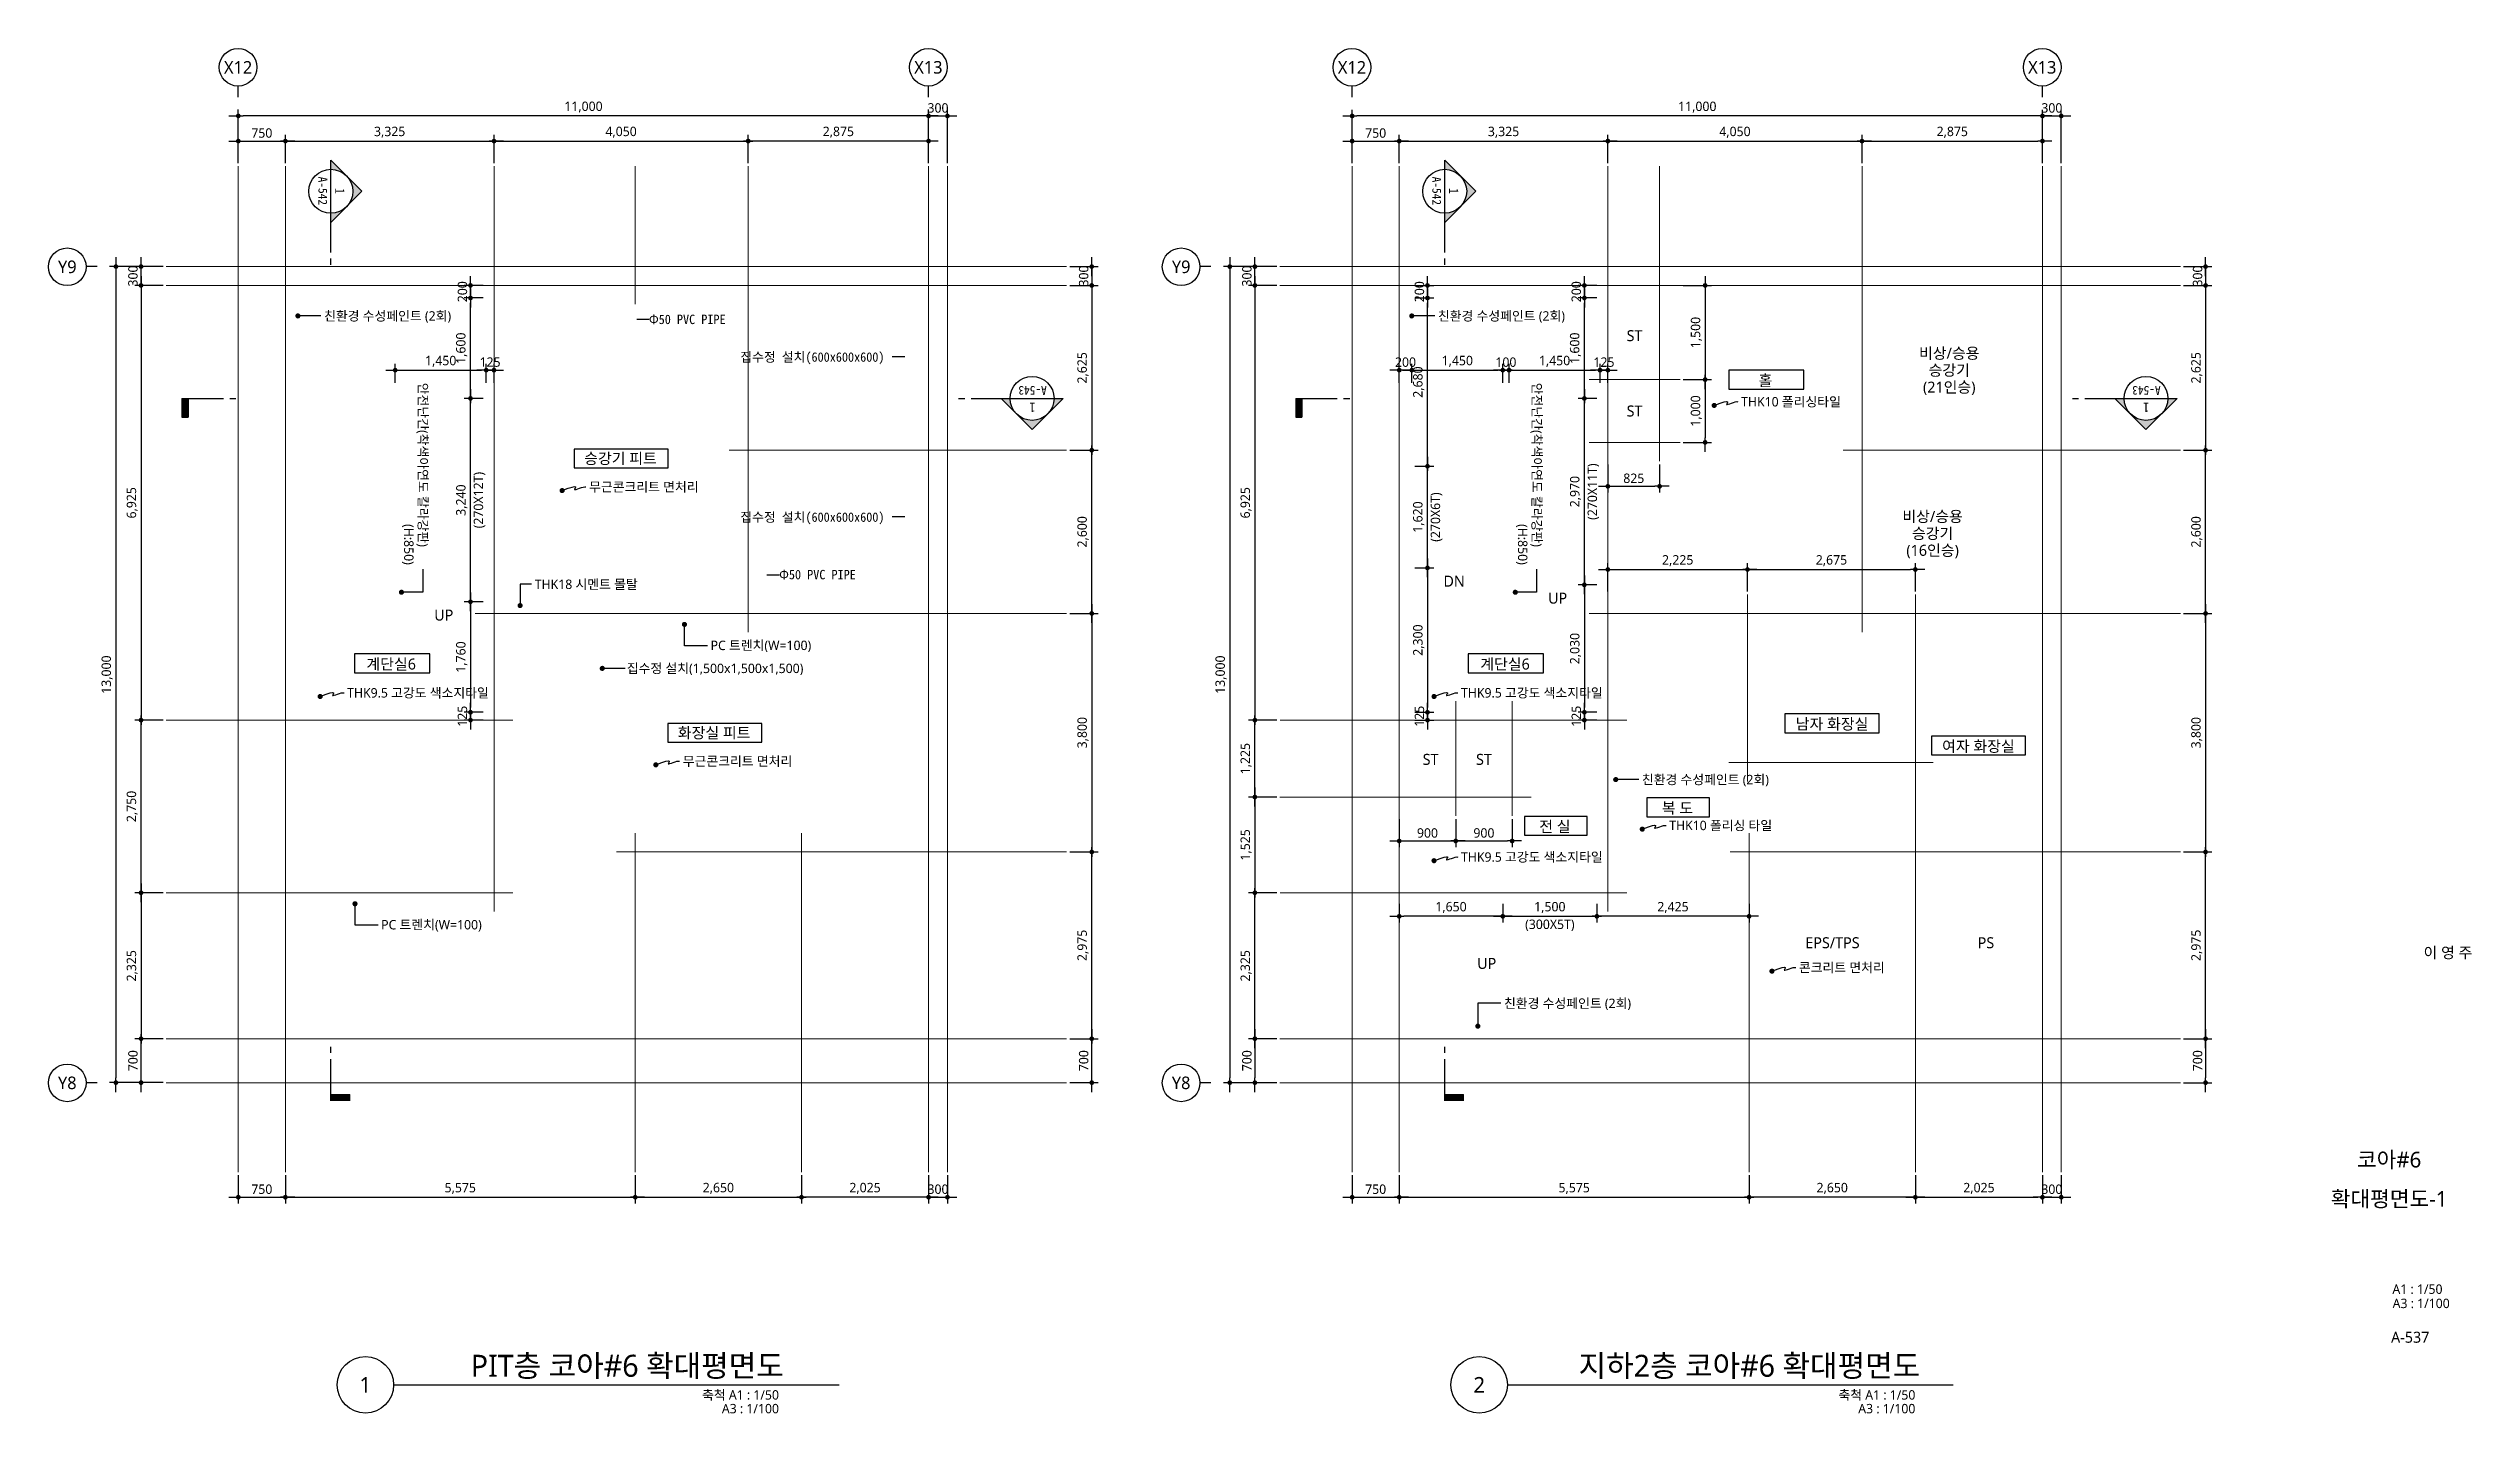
# Model space of a CAD drawing. Header units: millimetres. Extents: x 1424731 to 1631737, y 707248 to 849681.
# Drawn here: x 1424731 to 1463344, y 707248 to 728994 of the extents above; entities that cross this region are included whole.
import ezdxf
from ezdxf.enums import TextEntityAlignment as Align

# ---------------------------------------------------------------- set-up
doc = ezdxf.new("R2010")
doc.units = ezdxf.units.MM
doc.header["$MEASUREMENT"] = 0
doc.linetypes.add('CEN', pattern=[62, 60, -1, 0, -1])
doc.layers.get('0').update_dxf_attribs({"linetype": 'CONTINUOUS'})
for name, color, linetype, lineweight in [('A-AXIS-BUBL', 7, 'CONTINUOUS', 25), ('A-BORD-TEXT', 3, 'CONTINUOUS', 25), ('A-CNTL', 1, 'CEN', 15), ('A-DIMS', 7, 'CONTINUOUS', 25), ('A-MKXS-LEAD', 7, 'CONTINUOUS', 25), ('A-MKXS-MAK1', 3, 'CONTINUOUS', 25), ('A-MKXS-TEXT1', 3, 'CONTINUOUS', 25), ('A-MKXS-TEXT2', 7, 'CONTINUOUS', 25), ('A-MKXX-NAME', 3, 'CONTINUOUS', 25), ('A-MKXX-SYMB', 7, 'CONTINUOUS', 25), ('A-XXXX-SYMB', 7, 'CONTINUOUS', 25), ('A-XXXX-TXT1', 3, 'CONTINUOUS', 25), ('A-XXXX-TXT2', 3, 'CONTINUOUS', 25)]:
    doc.layers.add(name, color=color, linetype=linetype, lineweight=lineweight)
doc.styles.add('HY울릉도L', font='')
doc.styles.add('돋움', font='')
doc.styles.add('돋움체', font='')
doc.styles.add('맑은고딕', font='malgun.ttf')
doc.styles.get('HY울릉도L').set_extended_font_data('HYwulM')
doc.styles.get('돋움').set_extended_font_data('DotumChe')
doc.styles.get('돋움체').set_extended_font_data('DotumChe')
doc.dimstyles.new('CDIM', dxfattribs={"dimtxt": 3, "dimasz": 1.5, "dimexe": 2, "dimexo": 1, "dimgap": 1, "dimtad": 1, "dimdec": 0, "dimrnd": 0.5, "dimzin": 0, "dimdsep": 32, "dimlunit": 6, "dimtxsty": 'HY울릉도L', "dimblk1": '_CIDOT', "dimblk2": '_CIDOT', "dimsah": 1, "dimcen": 5.5, "dimclrd": 2, "dimclre": 2, "dimclrt": 7, "dimadec": 0, "dimazin": 0, "dimtfac": 1, "dimtdec": 0, "dimtix": 1, "dimtmove": 2, "dimatfit": 1, "dimldrblk": '_CIDOT', "dimfxl": 1, "dimtolj": 1, "dimtzin": 0, "dimlwd": -1, "dimarcsym": 0})

msp = doc.modelspace()

# ---------------------------------------------------------------- texts
at = {"layer": 'A-BORD-TEXT', "style": '맑은고딕'}
for s, height, p in [('이 영 주', 175, (1463356.3, 714502.3)), ('A1 : 1/50', 150, (1462881.5, 709154.6)), ('A3 : 1/100', 150, (1462996.4, 708927.9)), ('A-537', 175, (1462671.7, 708376.1))]:
    msp.add_text(s, height=height, dxfattribs=at).set_placement(p, align=Align.RIGHT)
for s, p in [('코아#6', (1462030.7, 711292.4)), ('확대평면도-1', (1462030.7, 710667.4))]:
    msp.add_text(s, height=250, dxfattribs=at).set_placement(p, align=Align.MIDDLE_CENTER)
at = {"layer": 'A-MKXS-TEXT1', "style": '맑은고딕'}
for s, p in [('친환경 수성페인트 (2회)', (1429122.8, 724732.8)), ('친환경 수성페인트 (2회)', (1446872.6, 724732.7)), ('THK10 폴리싱타일', (1451704.2, 723366)), ('무근콘크리트 면처리', (1433346.1, 722010.1)), ('THK18 시멘트 몰탈', (1432479.8, 720458)), ('PC 트렌치(W=100)', (1435282.6, 719485.1)), ('집수정 설치(1,500x1,500x1,500)', (1433946.7, 719118.7)), ('THK9.5 고강도 색소지타일', (1429490.3, 718729.3)), ('THK9.5 고강도 색소지타일', (1447240.3, 718729.3)), ('무근콘크리트 면처리', (1434838.9, 717640.7)), ('친환경 수성페인트 (2회)', (1450122.6, 717347.1)), ('THK10 폴리싱 타일', (1450558.2, 716616.2)), ('THK9.5 고강도 색소지타일', (1447240.3, 716113.6)), ('PC 트렌치(W=100)', (1430032.6, 715035.1)), ('콘크리트 면처리', (1452624.7, 714353.7)), ('친환경 수성페인트 (2회)', (1447925.7, 713782.6))]:
    msp.add_text(s, height=150, dxfattribs=at).set_placement(p, align=Align.MIDDLE_LEFT)
for s, p in [('안전난간(착색아연도 칼라강판)', (1430700.9, 723668.1)), ('안전난간(착색아연도 칼라강판)', (1448450.9, 723668.1)), ('(H:850)', (1430473.4, 721417.7)), ('(H:850)', (1448223.4, 721417.7))]:
    msp.add_text(s, height=150, rotation=270, dxfattribs=at).set_placement(p, align=Align.MIDDLE_LEFT)
at = {"layer": 'A-MKXX-NAME', "style": '맑은고딕'}
for s, p in [('ST', (1450005.7, 724418.7)), ('비상/승용', (1455020.7, 724138.7)), ('홀', (1452091.2, 723703)), ('(21인승)', (1455020.7, 723598.7)), ('승강기', (1455020.7, 723868.7)), ('ST', (1450005.7, 723218.7)), ('승강기 피트', (1433846.3, 722462)), ('DN', (1447130.7, 720507.7)), ('UP', (1448780.7, 720237.7)), ('UP', (1431030.7, 719967.7)), ('계단실6', (1430192.2, 719187.1)), ('계단실6', (1447942.2, 719187)), ('화장실 피트', (1435339.1, 718092.5)), ('남자 화장실', (1453153.3, 718232.1)), ('여자 화장실', (1455485.8, 717877.1)), ('ST', (1446755.7, 717668.7)), ('ST', (1447605.7, 717668.7)), ('전 실', (1448736.7, 716599)), ('복 도', (1450689.1, 716893)), ('EPS/TPS', (1453160.2, 714747.9)), ('PS', (1455605.7, 714747.9)), ('UP', (1447650.3, 714418.7))]:
    msp.add_text(s, height=175, dxfattribs=at).set_placement(p, align=Align.MIDDLE_CENTER)
at = {"layer": 'A-XXXX-TXT1', "style": '맑은고딕'}
for s, p in [('PIT층 코아#6 확대평면도', (1436449.7, 707728.8)), ('지하2층 코아#6 확대평면도', (1454558.7, 707728.8))]:
    msp.add_text(s, height=350, dxfattribs=at).set_placement(p, align=Align.BOTTOM_RIGHT)
for s, p in [('1', (1429780.7, 707706.2)), ('2', (1447530.7, 707706.2))]:
    msp.add_text(s, height=250, dxfattribs=at).set_placement(p, align=Align.MIDDLE)
for s, p in [('축척 A1 : 1/50', (1436371.8, 707620)), ('A3 : 1/100', (1436371.8, 707401.1)), ('축척 A1 : 1/50', (1454480.9, 707620)), ('A3 : 1/100', (1454480.9, 707401.1))]:
    msp.add_text(s, height=150, dxfattribs=at).set_placement(p, align=Align.TOP_RIGHT)
at = {"layer": 'A-XXXX-TXT2', "ltscale": 0.2, "style": '맑은고딕'}
for s, p in [('X12', (1427752.8, 728693.7)), ('X13', (1438752.8, 728693.7)), ('Y9', (1425030.7, 725515.7)), ('Y8', (1425030.7, 712515.7))]:
    msp.add_text(s, height=200, dxfattribs=at).set_placement(p, align=Align.MIDDLE)
at = {"layer": 'A-XXXX-TXT2', "style": '돋움'}
for s, p in [('Φ50 PVC PIPE ', (1434299.4, 724678.3)), ('집수정 설치(600x600x600)', (1435755, 724078.3)), ('집수정 설치(600x600x600)', (1435755, 721528.3)), ('Φ50 PVC PIPE ', (1436374.4, 720612.7))]:
    msp.add_text(s, height=150, dxfattribs=at).set_placement(p, align=Align.MIDDLE_LEFT)

# ---------------------------------------------------------------- blocks, each defined once
blk = doc.blocks.new('_CIDOT')
at = {"color": 0, "linetype": 'ByBlock'}
blk.add_line((2, 0), (-1, 0), dxfattribs=at)
at = {"color": 0, "linetype": 'ByBlock', "const_width": 0.5}
blk.add_lwpolyline([(-0.25, 0, 1), (0.25, 0, 1)], format="xyb", close=True, dxfattribs=at)
blk = doc.blocks.new('*D1085')
at = {"layer": 'A-DIMS', "lineweight": -2, "transparency": 16777216}
for p, q in [((0, -14475), (0, -14925)), ((750, -14475), (750, -14925))]:
    blk.add_line(p, q, dxfattribs=at)
at = {"layer": 'A-DIMS', "transparency": 16777216}
blk.add_line((75, -14825), (675, -14825), dxfattribs=at)
at = {"layer": 'A-DIMS', "transparency": 16777216, "xscale": 75, "yscale": 75, "zscale": 75, "rotation": 180}
blk.add_blockref('_CIDOT', (0, -14825), dxfattribs=at)
at = {"layer": 'A-DIMS', "transparency": 16777216, "xscale": 75, "yscale": 75, "zscale": 75}
blk.add_blockref('_CIDOT', (750, -14825), dxfattribs=at)
at = {"layer": 'A-DIMS', "color": 3, "transparency": 16777216, "insert": (375, -14698), "char_height": 150, "attachment_point": 5, "style": '맑은고딕'}
blk.add_mtext('\\A1;750', dxfattribs=at)
blk = doc.blocks.new('*D1086')
at = {"layer": 'A-DIMS', "lineweight": -2, "transparency": 16777216}
for p, q in [((8975, -14475), (8975, -14925)), ((11000, -14475), (11000, -14925))]:
    blk.add_line(p, q, dxfattribs=at)
at = {"layer": 'A-DIMS', "transparency": 16777216}
blk.add_line((9050, -14825), (10925, -14825), dxfattribs=at)
at = {"layer": 'A-DIMS', "transparency": 16777216, "xscale": 75, "yscale": 75, "zscale": 75, "rotation": 180}
blk.add_blockref('_CIDOT', (8975, -14825), dxfattribs=at)
at = {"layer": 'A-DIMS', "transparency": 16777216, "xscale": 75, "yscale": 75, "zscale": 75}
blk.add_blockref('_CIDOT', (11000, -14825), dxfattribs=at)
at = {"layer": 'A-DIMS', "color": 3, "transparency": 16777216, "insert": (9988, -14685), "char_height": 150, "attachment_point": 5, "style": '맑은고딕'}
blk.add_mtext('\\A1;2,025', dxfattribs=at)
blk = doc.blocks.new('*D1087')
at = {"layer": 'A-DIMS', "lineweight": -2, "transparency": 16777216}
for p, q in [((13250, -300), (13700, -300)), ((13250, -2925), (13700, -2925))]:
    blk.add_line(p, q, dxfattribs=at)
at = {"layer": 'A-DIMS', "transparency": 16777216}
blk.add_line((13600, -375), (13600, -2850), dxfattribs=at)
at = {"layer": 'A-DIMS', "transparency": 16777216, "xscale": 75, "yscale": 75, "zscale": 75}
for p, rotation in [((13600, -300), 90), ((13600, -2925), 270)]:
    blk.add_blockref('_CIDOT', p, dxfattribs=dict(at, rotation=rotation))
at = {"layer": 'A-DIMS', "color": 3, "transparency": 16777216, "insert": (13460, -1612), "char_height": 150, "attachment_point": 5, "rotation": 90, "style": '맑은고딕'}
blk.add_mtext('\\A1;2,625', dxfattribs=at)
blk = doc.blocks.new('*D1088')
at = {"layer": 'A-DIMS', "transparency": 16777216}
for p, q in [((13600, 75), (13600, 150)), ((13600, 0), (13600, -300)), ((13600, -375), (13600, -450))]:
    blk.add_line(p, q, dxfattribs=at)
at = {"layer": 'A-DIMS', "lineweight": -2, "transparency": 16777216}
for p, q in [((13250, 0), (13700, 0)), ((13250, -300), (13700, -300))]:
    blk.add_line(p, q, dxfattribs=at)
at = {"layer": 'A-DIMS', "transparency": 16777216, "xscale": 75, "yscale": 75, "zscale": 75}
for p, rotation in [((13600, 0), 270), ((13600, -300), 90)]:
    blk.add_blockref('_CIDOT', p, dxfattribs=dict(at, rotation=rotation))
at = {"layer": 'A-DIMS', "color": 3, "transparency": 16777216, "insert": (13473, -150), "char_height": 150, "attachment_point": 5, "rotation": 90, "style": '맑은고딕'}
blk.add_mtext('\\A1;300', dxfattribs=at)
blk = doc.blocks.new('*D1089')
at = {"layer": 'A-DIMS', "lineweight": -2, "transparency": 16777216}
for p, q in [((13250, -5525), (13700, -5525)), ((13250, -9325), (13700, -9325))]:
    blk.add_line(p, q, dxfattribs=at)
at = {"layer": 'A-DIMS', "transparency": 16777216}
blk.add_line((13600, -5600), (13600, -9250), dxfattribs=at)
at = {"layer": 'A-DIMS', "transparency": 16777216, "xscale": 75, "yscale": 75, "zscale": 75}
for p, rotation in [((13600, -5525), 90), ((13600, -9325), 270)]:
    blk.add_blockref('_CIDOT', p, dxfattribs=dict(at, rotation=rotation))
at = {"layer": 'A-DIMS', "color": 3, "transparency": 16777216, "insert": (13460, -7425), "char_height": 150, "attachment_point": 5, "rotation": 90, "style": '맑은고딕'}
blk.add_mtext('\\A1;3,800', dxfattribs=at)
blk = doc.blocks.new('*D1090')
at = {"layer": 'A-DIMS', "lineweight": -2, "transparency": 16777216}
for p, q in [((-1200, 0), (-2050, 0)), ((-1200, -13000), (-2050, -13000))]:
    blk.add_line(p, q, dxfattribs=at)
at = {"layer": 'A-DIMS', "transparency": 16777216}
blk.add_line((-1950, -75), (-1950, -12925), dxfattribs=at)
at = {"layer": 'A-DIMS', "transparency": 16777216, "xscale": 75, "yscale": 75, "zscale": 75}
for p, rotation in [((-1950, 0), 90), ((-1950, -13000), 270)]:
    blk.add_blockref('_CIDOT', p, dxfattribs=dict(at, rotation=rotation))
at = {"layer": 'A-DIMS', "color": 3, "transparency": 16777216, "insert": (-2090, -6500), "char_height": 150, "attachment_point": 5, "rotation": 90, "style": '맑은고딕'}
blk.add_mtext('\\A1;13,000', dxfattribs=at)
blk = doc.blocks.new('*D1091')
at = {"layer": 'A-DIMS', "lineweight": -2, "transparency": 16777216}
for p, q in [((-1200, -300), (-1650, -300)), ((-1200, -7225), (-1650, -7225))]:
    blk.add_line(p, q, dxfattribs=at)
at = {"layer": 'A-DIMS', "transparency": 16777216}
blk.add_line((-1550, -375), (-1550, -7150), dxfattribs=at)
at = {"layer": 'A-DIMS', "transparency": 16777216, "xscale": 75, "yscale": 75, "zscale": 75}
for p, rotation in [((-1550, -300), 90), ((-1550, -7225), 270)]:
    blk.add_blockref('_CIDOT', p, dxfattribs=dict(at, rotation=rotation))
at = {"layer": 'A-DIMS', "color": 3, "transparency": 16777216, "insert": (-1690, -3762), "char_height": 150, "attachment_point": 5, "rotation": 90, "style": '맑은고딕'}
blk.add_mtext('\\A1;6,925', dxfattribs=at)
blk = doc.blocks.new('*D1092')
at = {"layer": 'A-DIMS', "lineweight": -2, "transparency": 16777216}
for p, q in [((750, -14475), (750, -14925)), ((6325, -14475), (6325, -14925))]:
    blk.add_line(p, q, dxfattribs=at)
at = {"layer": 'A-DIMS', "transparency": 16777216}
blk.add_line((825, -14825), (6250, -14825), dxfattribs=at)
at = {"layer": 'A-DIMS', "transparency": 16777216, "xscale": 75, "yscale": 75, "zscale": 75, "rotation": 180}
blk.add_blockref('_CIDOT', (750, -14825), dxfattribs=at)
at = {"layer": 'A-DIMS', "transparency": 16777216, "xscale": 75, "yscale": 75, "zscale": 75}
blk.add_blockref('_CIDOT', (6325, -14825), dxfattribs=at)
at = {"layer": 'A-DIMS', "color": 3, "transparency": 16777216, "insert": (3538, -14686), "char_height": 150, "attachment_point": 5, "style": '맑은고딕'}
blk.add_mtext('\\A1;5,575', dxfattribs=at)
blk = doc.blocks.new('*D1093')
at = {"layer": 'A-DIMS', "lineweight": -2, "transparency": 16777216}
for p, q in [((750, -8800), (750, -9250)), ((1650, -8800), (1650, -9250))]:
    blk.add_line(p, q, dxfattribs=at)
at = {"layer": 'A-DIMS', "transparency": 16777216}
blk.add_line((825, -9150), (1575, -9150), dxfattribs=at)
at = {"layer": 'A-DIMS', "transparency": 16777216, "xscale": 75, "yscale": 75, "zscale": 75, "rotation": 180}
blk.add_blockref('_CIDOT', (750, -9150), dxfattribs=at)
at = {"layer": 'A-DIMS', "transparency": 16777216, "xscale": 75, "yscale": 75, "zscale": 75}
blk.add_blockref('_CIDOT', (1650, -9150), dxfattribs=at)
at = {"layer": 'A-DIMS', "color": 3, "transparency": 16777216, "insert": (1200, -9023), "char_height": 150, "attachment_point": 5, "style": '맑은고딕'}
blk.add_mtext('\\A1;900', dxfattribs=at)
blk = doc.blocks.new('*D1094')
at = {"layer": 'A-DIMS', "transparency": 16777216}
for p, q in [((10925, 2400), (10850, 2400)), ((11000, 2400), (11300, 2400)), ((11375, 2400), (11450, 2400))]:
    blk.add_line(p, q, dxfattribs=at)
at = {"layer": 'A-DIMS', "lineweight": -2, "transparency": 16777216}
for p, q in [((11000, 1650), (11000, 2500)), ((11300, 1650), (11300, 2500))]:
    blk.add_line(p, q, dxfattribs=at)
at = {"layer": 'A-DIMS', "transparency": 16777216, "xscale": 75, "yscale": 75, "zscale": 75}
blk.add_blockref('_CIDOT', (11000, 2400), dxfattribs=at)
at = {"layer": 'A-DIMS', "transparency": 16777216, "xscale": 75, "yscale": 75, "zscale": 75, "rotation": 180}
blk.add_blockref('_CIDOT', (11300, 2400), dxfattribs=at)
at = {"layer": 'A-DIMS', "color": 3, "transparency": 16777216, "insert": (11150, 2527), "char_height": 150, "attachment_point": 5, "style": '맑은고딕'}
blk.add_mtext('\\A1;300', dxfattribs=at)
blk = doc.blocks.new('*D1095')
at = {"layer": 'A-DIMS', "lineweight": -2, "transparency": 16777216}
for p, q in [((8125, 1650), (8125, 2100)), ((11000, 1650), (11000, 2100))]:
    blk.add_line(p, q, dxfattribs=at)
at = {"layer": 'A-DIMS', "transparency": 16777216}
blk.add_line((8200, 2000), (10925, 2000), dxfattribs=at)
at = {"layer": 'A-DIMS', "transparency": 16777216, "xscale": 75, "yscale": 75, "zscale": 75, "rotation": 180}
blk.add_blockref('_CIDOT', (8125, 2000), dxfattribs=at)
at = {"layer": 'A-DIMS', "transparency": 16777216, "xscale": 75, "yscale": 75, "zscale": 75}
blk.add_blockref('_CIDOT', (11000, 2000), dxfattribs=at)
at = {"layer": 'A-DIMS', "color": 3, "transparency": 16777216, "insert": (9563, 2140), "char_height": 150, "attachment_point": 5, "style": '맑은고딕'}
blk.add_mtext('\\A1;2,875', dxfattribs=at)
blk = doc.blocks.new('*D1096')
at = {"layer": 'A-DIMS', "lineweight": -2, "transparency": 16777216}
for p, q in [((4075, 1650), (4075, 2100)), ((8125, 1650), (8125, 2100))]:
    blk.add_line(p, q, dxfattribs=at)
at = {"layer": 'A-DIMS', "transparency": 16777216}
blk.add_line((4150, 2000), (8050, 2000), dxfattribs=at)
at = {"layer": 'A-DIMS', "transparency": 16777216, "xscale": 75, "yscale": 75, "zscale": 75, "rotation": 180}
blk.add_blockref('_CIDOT', (4075, 2000), dxfattribs=at)
at = {"layer": 'A-DIMS', "transparency": 16777216, "xscale": 75, "yscale": 75, "zscale": 75}
blk.add_blockref('_CIDOT', (8125, 2000), dxfattribs=at)
at = {"layer": 'A-DIMS', "color": 3, "transparency": 16777216, "insert": (6100, 2140), "char_height": 150, "attachment_point": 5, "style": '맑은고딕'}
blk.add_mtext('\\A1;4,050', dxfattribs=at)
blk = doc.blocks.new('*D1097')
at = {"layer": 'A-DIMS', "lineweight": -2, "transparency": 16777216}
for p, q in [((750, 1650), (750, 2100)), ((4075, 1650), (4075, 2100))]:
    blk.add_line(p, q, dxfattribs=at)
at = {"layer": 'A-DIMS', "transparency": 16777216}
blk.add_line((825, 2000), (4000, 2000), dxfattribs=at)
at = {"layer": 'A-DIMS', "transparency": 16777216, "xscale": 75, "yscale": 75, "zscale": 75, "rotation": 180}
blk.add_blockref('_CIDOT', (750, 2000), dxfattribs=at)
at = {"layer": 'A-DIMS', "transparency": 16777216, "xscale": 75, "yscale": 75, "zscale": 75}
blk.add_blockref('_CIDOT', (4075, 2000), dxfattribs=at)
at = {"layer": 'A-DIMS', "color": 3, "transparency": 16777216, "insert": (2413, 2140), "char_height": 150, "attachment_point": 5, "style": '맑은고딕'}
blk.add_mtext('\\A1;3,325', dxfattribs=at)
blk = doc.blocks.new('*D1098')
at = {"layer": 'A-DIMS', "lineweight": -2, "transparency": 16777216}
for p, q in [((0, 1650), (0, 2100)), ((750, 1650), (750, 2100))]:
    blk.add_line(p, q, dxfattribs=at)
at = {"layer": 'A-DIMS', "transparency": 16777216}
blk.add_line((75, 2000), (675, 2000), dxfattribs=at)
at = {"layer": 'A-DIMS', "transparency": 16777216, "xscale": 75, "yscale": 75, "zscale": 75, "rotation": 180}
blk.add_blockref('_CIDOT', (0, 2000), dxfattribs=at)
at = {"layer": 'A-DIMS', "transparency": 16777216, "xscale": 75, "yscale": 75, "zscale": 75}
blk.add_blockref('_CIDOT', (750, 2000), dxfattribs=at)
at = {"layer": 'A-DIMS', "color": 3, "transparency": 16777216, "insert": (375, 2127), "char_height": 150, "attachment_point": 5, "style": '맑은고딕'}
blk.add_mtext('\\A1;750', dxfattribs=at)
blk = doc.blocks.new('*D1099')
at = {"layer": 'A-DIMS', "lineweight": -2, "transparency": 16777216}
for p, q in [((0, 1650), (0, 2500)), ((11000, 1650), (11000, 2500))]:
    blk.add_line(p, q, dxfattribs=at)
at = {"layer": 'A-DIMS', "transparency": 16777216}
blk.add_line((10925, 2400), (75, 2400), dxfattribs=at)
at = {"layer": 'A-DIMS', "transparency": 16777216, "xscale": 75, "yscale": 75, "zscale": 75, "rotation": 180}
blk.add_blockref('_CIDOT', (0, 2400), dxfattribs=at)
at = {"layer": 'A-DIMS', "transparency": 16777216, "xscale": 75, "yscale": 75, "zscale": 75}
blk.add_blockref('_CIDOT', (11000, 2400), dxfattribs=at)
at = {"layer": 'A-DIMS', "color": 3, "transparency": 16777216, "insert": (5500, 2540), "char_height": 150, "attachment_point": 5, "style": '맑은고딕'}
blk.add_mtext('\\A1;11,000', dxfattribs=at)
blk = doc.blocks.new('*D1100')
at = {"layer": 'A-DIMS', "lineweight": -2, "transparency": 16777216}
for p, q in [((11000, -14475), (11000, -14925)), ((11300, -14475), (11300, -14925))]:
    blk.add_line(p, q, dxfattribs=at)
at = {"layer": 'A-DIMS', "transparency": 16777216}
for p, q in [((10925, -14825), (10850, -14825)), ((11000, -14825), (11300, -14825)), ((11375, -14825), (11450, -14825))]:
    blk.add_line(p, q, dxfattribs=at)
at = {"layer": 'A-DIMS', "transparency": 16777216, "xscale": 75, "yscale": 75, "zscale": 75}
blk.add_blockref('_CIDOT', (11000, -14825), dxfattribs=at)
at = {"layer": 'A-DIMS', "transparency": 16777216, "xscale": 75, "yscale": 75, "zscale": 75, "rotation": 180}
blk.add_blockref('_CIDOT', (11300, -14825), dxfattribs=at)
at = {"layer": 'A-DIMS', "color": 3, "transparency": 16777216, "insert": (11150, -14698), "char_height": 150, "attachment_point": 5, "style": '맑은고딕'}
blk.add_mtext('\\A1;300', dxfattribs=at)
blk = doc.blocks.new('*D1101')
at = {"layer": 'A-DIMS', "lineweight": -2, "transparency": 16777216}
for p, q in [((13250, -2925), (13700, -2925)), ((13250, -5525), (13700, -5525))]:
    blk.add_line(p, q, dxfattribs=at)
at = {"layer": 'A-DIMS', "transparency": 16777216}
blk.add_line((13600, -5450), (13600, -3000), dxfattribs=at)
at = {"layer": 'A-DIMS', "transparency": 16777216, "xscale": 75, "yscale": 75, "zscale": 75}
for p, rotation in [((13600, -2925), 90), ((13600, -5525), 270)]:
    blk.add_blockref('_CIDOT', p, dxfattribs=dict(at, rotation=rotation))
at = {"layer": 'A-DIMS', "color": 3, "transparency": 16777216, "insert": (13460, -4225), "char_height": 150, "attachment_point": 5, "rotation": 90, "style": '맑은고딕'}
blk.add_mtext('\\A1;2,600', dxfattribs=at)
blk = doc.blocks.new('*D1102')
at = {"layer": 'A-DIMS', "lineweight": -2, "transparency": 16777216}
for p, q in [((6325, -14475), (6325, -14925)), ((8975, -14475), (8975, -14925))]:
    blk.add_line(p, q, dxfattribs=at)
at = {"layer": 'A-DIMS', "transparency": 16777216}
blk.add_line((8900, -14825), (6400, -14825), dxfattribs=at)
at = {"layer": 'A-DIMS', "transparency": 16777216, "xscale": 75, "yscale": 75, "zscale": 75, "rotation": 180}
blk.add_blockref('_CIDOT', (6325, -14825), dxfattribs=at)
at = {"layer": 'A-DIMS', "transparency": 16777216, "xscale": 75, "yscale": 75, "zscale": 75}
blk.add_blockref('_CIDOT', (8975, -14825), dxfattribs=at)
at = {"layer": 'A-DIMS', "color": 3, "transparency": 16777216, "insert": (7650, -14685), "char_height": 150, "attachment_point": 5, "style": '맑은고딕'}
blk.add_mtext('\\A1;2,650', dxfattribs=at)
blk = doc.blocks.new('*D1103')
at = {"layer": 'A-DIMS', "lineweight": -2, "transparency": 16777216}
for p, q in [((1650, -8800), (1650, -9250)), ((2550, -8800), (2550, -9250))]:
    blk.add_line(p, q, dxfattribs=at)
at = {"layer": 'A-DIMS', "transparency": 16777216}
blk.add_line((1725, -9150), (2475, -9150), dxfattribs=at)
at = {"layer": 'A-DIMS', "transparency": 16777216, "xscale": 75, "yscale": 75, "zscale": 75, "rotation": 180}
blk.add_blockref('_CIDOT', (1650, -9150), dxfattribs=at)
at = {"layer": 'A-DIMS', "transparency": 16777216, "xscale": 75, "yscale": 75, "zscale": 75}
blk.add_blockref('_CIDOT', (2550, -9150), dxfattribs=at)
at = {"layer": 'A-DIMS', "color": 3, "transparency": 16777216, "insert": (2100, -9023), "char_height": 150, "attachment_point": 5, "style": '맑은고딕'}
blk.add_mtext('\\A1;900', dxfattribs=at)
blk = doc.blocks.new('*D1104')
at = {"layer": 'A-DIMS', "lineweight": -2, "transparency": 16777216}
for p, q in [((-1200, -7225), (-1650, -7225)), ((-1200, -8450), (-1650, -8450))]:
    blk.add_line(p, q, dxfattribs=at)
at = {"layer": 'A-DIMS', "transparency": 16777216}
blk.add_line((-1550, -8375), (-1550, -7300), dxfattribs=at)
at = {"layer": 'A-DIMS', "transparency": 16777216, "xscale": 75, "yscale": 75, "zscale": 75}
for p, rotation in [((-1550, -7225), 90), ((-1550, -8450), 270)]:
    blk.add_blockref('_CIDOT', p, dxfattribs=dict(at, rotation=rotation))
at = {"layer": 'A-DIMS', "color": 3, "transparency": 16777216, "insert": (-1690, -7838), "char_height": 150, "attachment_point": 5, "rotation": 90, "style": '맑은고딕'}
blk.add_mtext('\\A1;1,225', dxfattribs=at)
blk = doc.blocks.new('*D1105')
at = {"layer": 'A-DIMS', "lineweight": -2, "transparency": 16777216}
for p, q in [((5275, -1800), (5725, -1800)), ((5275, -2800), (5725, -2800))]:
    blk.add_line(p, q, dxfattribs=at)
at = {"layer": 'A-DIMS', "transparency": 16777216}
blk.add_line((5625, -1875), (5625, -2725), dxfattribs=at)
at = {"layer": 'A-DIMS', "transparency": 16777216, "xscale": 75, "yscale": 75, "zscale": 75}
for p, rotation in [((5625, -1800), 90), ((5625, -2800), 270)]:
    blk.add_blockref('_CIDOT', p, dxfattribs=dict(at, rotation=rotation))
at = {"layer": 'A-DIMS', "color": 3, "transparency": 16777216, "insert": (5485, -2300), "char_height": 150, "attachment_point": 5, "rotation": 90, "style": '맑은고딕'}
blk.add_mtext('\\A1;1,000', dxfattribs=at)
blk = doc.blocks.new('*D1106')
at = {"layer": 'A-DIMS', "lineweight": -2, "transparency": 16777216}
for p, q in [((5275, -300), (5725, -300)), ((5275, -1800), (5725, -1800))]:
    blk.add_line(p, q, dxfattribs=at)
at = {"layer": 'A-DIMS', "transparency": 16777216}
blk.add_line((5625, -375), (5625, -1725), dxfattribs=at)
at = {"layer": 'A-DIMS', "transparency": 16777216, "xscale": 75, "yscale": 75, "zscale": 75}
for p, rotation in [((5625, -300), 90), ((5625, -1800), 270)]:
    blk.add_blockref('_CIDOT', p, dxfattribs=dict(at, rotation=rotation))
at = {"layer": 'A-DIMS', "color": 3, "transparency": 16777216, "insert": (5485, -1050), "char_height": 150, "attachment_point": 5, "rotation": 90, "style": '맑은고딕'}
blk.add_mtext('\\A1;1,500', dxfattribs=at)
blk = doc.blocks.new('*D1107')
at = {"layer": 'A-DIMS', "lineweight": -2, "transparency": 16777216}
for p, q in [((4075, -3150), (4075, -3600)), ((4900, -3150), (4900, -3600))]:
    blk.add_line(p, q, dxfattribs=at)
at = {"layer": 'A-DIMS', "transparency": 16777216}
blk.add_line((4150, -3500), (4825, -3500), dxfattribs=at)
at = {"layer": 'A-DIMS', "transparency": 16777216, "xscale": 75, "yscale": 75, "zscale": 75, "rotation": 180}
blk.add_blockref('_CIDOT', (4075, -3500), dxfattribs=at)
at = {"layer": 'A-DIMS', "transparency": 16777216, "xscale": 75, "yscale": 75, "zscale": 75}
blk.add_blockref('_CIDOT', (4900, -3500), dxfattribs=at)
at = {"layer": 'A-DIMS', "color": 3, "transparency": 16777216, "insert": (4488, -3373), "char_height": 150, "attachment_point": 5, "style": '맑은고딕'}
blk.add_mtext('\\A1;825', dxfattribs=at)
blk = doc.blocks.new('*D1082')
at = {"layer": 'A-DIMS', "lineweight": -2, "transparency": 16777216}
for p, q in [((-1200, -8450), (-1650, -8450)), ((-1200, -9975), (-1650, -9975))]:
    blk.add_line(p, q, dxfattribs=at)
at = {"layer": 'A-DIMS', "transparency": 16777216}
blk.add_line((-1550, -8525), (-1550, -9900), dxfattribs=at)
at = {"layer": 'A-DIMS', "transparency": 16777216, "xscale": 75, "yscale": 75, "zscale": 75}
for p, rotation in [((-1550, -8450), 90), ((-1550, -9975), 270)]:
    blk.add_blockref('_CIDOT', p, dxfattribs=dict(at, rotation=rotation))
at = {"layer": 'A-DIMS', "color": 3, "transparency": 16777216, "insert": (-1690, -9212), "char_height": 150, "attachment_point": 5, "rotation": 90, "style": '맑은고딕'}
blk.add_mtext('\\A1;1,525', dxfattribs=at)
blk = doc.blocks.new('*D1083')
at = {"layer": 'A-DIMS', "lineweight": -2, "transparency": 16777216}
for p, q in [((-1200, -9975), (-1650, -9975)), ((-1200, -12300), (-1650, -12300))]:
    blk.add_line(p, q, dxfattribs=at)
at = {"layer": 'A-DIMS', "transparency": 16777216}
blk.add_line((-1550, -12225), (-1550, -10050), dxfattribs=at)
at = {"layer": 'A-DIMS', "transparency": 16777216, "xscale": 75, "yscale": 75, "zscale": 75}
for p, rotation in [((-1550, -9975), 90), ((-1550, -12300), 270)]:
    blk.add_blockref('_CIDOT', p, dxfattribs=dict(at, rotation=rotation))
at = {"layer": 'A-DIMS', "color": 3, "transparency": 16777216, "insert": (-1690, -11138), "char_height": 150, "attachment_point": 5, "rotation": 90, "style": '맑은고딕'}
blk.add_mtext('\\A1;2,325', dxfattribs=at)
blk = doc.blocks.new('*D1084')
at = {"layer": 'A-DIMS', "lineweight": -2, "transparency": 16777216}
for p, q in [((-1200, -12300), (-1650, -12300)), ((-1200, -13000), (-1650, -13000))]:
    blk.add_line(p, q, dxfattribs=at)
at = {"layer": 'A-DIMS', "transparency": 16777216}
blk.add_line((-1550, -12375), (-1550, -12925), dxfattribs=at)
at = {"layer": 'A-DIMS', "transparency": 16777216, "xscale": 75, "yscale": 75, "zscale": 75}
for p, rotation in [((-1550, -12300), 90), ((-1550, -13000), 270)]:
    blk.add_blockref('_CIDOT', p, dxfattribs=dict(at, rotation=rotation))
at = {"layer": 'A-DIMS', "color": 3, "transparency": 16777216, "insert": (-1677, -12650), "char_height": 150, "attachment_point": 5, "rotation": 90, "style": '맑은고딕'}
blk.add_mtext('\\A1;700', dxfattribs=at)
blk = doc.blocks.new('*D1108')
at = {"layer": 'A-DIMS', "lineweight": -2, "transparency": 16777216}
for p, q in [((13250, -9325), (13700, -9325)), ((13250, -12300), (13700, -12300))]:
    blk.add_line(p, q, dxfattribs=at)
at = {"layer": 'A-DIMS', "transparency": 16777216}
blk.add_line((13600, -12225), (13600, -9400), dxfattribs=at)
at = {"layer": 'A-DIMS', "transparency": 16777216, "xscale": 75, "yscale": 75, "zscale": 75}
for p, rotation in [((13600, -9325), 90), ((13600, -12300), 270)]:
    blk.add_blockref('_CIDOT', p, dxfattribs=dict(at, rotation=rotation))
at = {"layer": 'A-DIMS', "color": 3, "transparency": 16777216, "insert": (13460, -10812), "char_height": 150, "attachment_point": 5, "rotation": 90, "style": '맑은고딕'}
blk.add_mtext('\\A1;2,975', dxfattribs=at)
blk = doc.blocks.new('*D1109')
at = {"layer": 'A-DIMS', "lineweight": -2, "transparency": 16777216}
for p, q in [((13250, -12300), (13700, -12300)), ((13250, -13000), (13700, -13000))]:
    blk.add_line(p, q, dxfattribs=at)
at = {"layer": 'A-DIMS', "transparency": 16777216}
blk.add_line((13600, -12375), (13600, -12925), dxfattribs=at)
at = {"layer": 'A-DIMS', "transparency": 16777216, "xscale": 75, "yscale": 75, "zscale": 75}
for p, rotation in [((13600, -12300), 90), ((13600, -13000), 270)]:
    blk.add_blockref('_CIDOT', p, dxfattribs=dict(at, rotation=rotation))
at = {"layer": 'A-DIMS', "color": 3, "transparency": 16777216, "insert": (13473, -12650), "char_height": 150, "attachment_point": 5, "rotation": 90, "style": '맑은고딕'}
blk.add_mtext('\\A1;700', dxfattribs=at)
blk = doc.blocks.new('*D1110')
at = {"layer": 'A-DIMS', "lineweight": -2, "transparency": 16777216}
for p, q in [((-1200, 0), (-1650, 0)), ((-1200, -300), (-1650, -300))]:
    blk.add_line(p, q, dxfattribs=at)
at = {"layer": 'A-DIMS', "transparency": 16777216}
for p, q in [((-1550, 75), (-1550, 150)), ((-1550, -300), (-1550, 0)), ((-1550, -375), (-1550, -450))]:
    blk.add_line(p, q, dxfattribs=at)
at = {"layer": 'A-DIMS', "transparency": 16777216, "xscale": 75, "yscale": 75, "zscale": 75}
for p, rotation in [((-1550, 0), 270), ((-1550, -300), 90)]:
    blk.add_blockref('_CIDOT', p, dxfattribs=dict(at, rotation=rotation))
at = {"layer": 'A-DIMS', "color": 3, "transparency": 16777216, "insert": (-1677, -150), "char_height": 150, "attachment_point": 5, "rotation": 90, "style": '맑은고딕'}
blk.add_mtext('\\A1;300', dxfattribs=at)
blk = doc.blocks.new('*D1111')
at = {"layer": 'A-DIMS', "lineweight": -2, "transparency": 16777216}
for p, q in [((4075, -5175), (4075, -4725)), ((6300, -5175), (6300, -4725))]:
    blk.add_line(p, q, dxfattribs=at)
at = {"layer": 'A-DIMS', "transparency": 16777216}
blk.add_line((4150, -4825), (6225, -4825), dxfattribs=at)
at = {"layer": 'A-DIMS', "transparency": 16777216, "xscale": 75, "yscale": 75, "zscale": 75, "rotation": 180}
blk.add_blockref('_CIDOT', (4075, -4825), dxfattribs=at)
at = {"layer": 'A-DIMS', "transparency": 16777216, "xscale": 75, "yscale": 75, "zscale": 75}
blk.add_blockref('_CIDOT', (6300, -4825), dxfattribs=at)
at = {"layer": 'A-DIMS', "color": 3, "transparency": 16777216, "insert": (5188, -4685), "char_height": 150, "attachment_point": 5, "style": '맑은고딕'}
blk.add_mtext('\\A1;2,225', dxfattribs=at)
blk = doc.blocks.new('*D1112')
at = {"layer": 'A-DIMS', "lineweight": -2, "transparency": 16777216}
for p, q in [((6300, -5175), (6300, -4725)), ((8975, -5175), (8975, -4725))]:
    blk.add_line(p, q, dxfattribs=at)
at = {"layer": 'A-DIMS', "transparency": 16777216}
blk.add_line((6375, -4825), (8900, -4825), dxfattribs=at)
at = {"layer": 'A-DIMS', "transparency": 16777216, "xscale": 75, "yscale": 75, "zscale": 75, "rotation": 180}
blk.add_blockref('_CIDOT', (6300, -4825), dxfattribs=at)
at = {"layer": 'A-DIMS', "transparency": 16777216, "xscale": 75, "yscale": 75, "zscale": 75}
blk.add_blockref('_CIDOT', (8975, -4825), dxfattribs=at)
at = {"layer": 'A-DIMS', "color": 3, "transparency": 16777216, "insert": (7638, -4685), "char_height": 150, "attachment_point": 5, "style": '맑은고딕'}
blk.add_mtext('\\A1;2,675', dxfattribs=at)
blk = doc.blocks.new('비상승용승강기16인승')
at = {"layer": 'A-MKXX-NAME', "style": '맑은고딕'}
for s, p in [('비상/승용', (0, 270)), ('승강기', (0, 0)), ('(16인승)', (0, -270))]:
    blk.add_text(s, height=175, dxfattribs=at).set_placement(p, align=Align.MIDDLE_CENTER)
blk = doc.blocks.new('*D173')
at = {"layer": 'A-DIMS', "lineweight": -2, "transparency": 16777216}
for p, q in [((1427756, 711044), (1427756, 710594)), ((1428506, 711044), (1428506, 710594))]:
    blk.add_line(p, q, dxfattribs=at)
at = {"layer": 'A-DIMS', "transparency": 16777216}
blk.add_line((1427831, 710694), (1428431, 710694), dxfattribs=at)
at = {"layer": 'A-DIMS', "transparency": 16777216, "xscale": 75, "yscale": 75, "zscale": 75, "rotation": 180}
blk.add_blockref('_CIDOT', (1427756, 710694), dxfattribs=at)
at = {"layer": 'A-DIMS', "transparency": 16777216, "xscale": 75, "yscale": 75, "zscale": 75}
blk.add_blockref('_CIDOT', (1428506, 710694), dxfattribs=at)
at = {"layer": 'A-DIMS', "color": 3, "transparency": 16777216, "insert": (1428131, 710821), "char_height": 150, "attachment_point": 5, "style": '맑은고딕'}
blk.add_mtext('\\A1;750', dxfattribs=at)
blk = doc.blocks.new('*D174')
at = {"layer": 'A-DIMS', "lineweight": -2, "transparency": 16777216}
for p, q in [((1434081, 711044), (1434081, 710594)), ((1436731, 711044), (1436731, 710594))]:
    blk.add_line(p, q, dxfattribs=at)
at = {"layer": 'A-DIMS', "transparency": 16777216}
blk.add_line((1434156, 710694), (1436656, 710694), dxfattribs=at)
at = {"layer": 'A-DIMS', "transparency": 16777216, "xscale": 75, "yscale": 75, "zscale": 75, "rotation": 180}
blk.add_blockref('_CIDOT', (1434081, 710694), dxfattribs=at)
at = {"layer": 'A-DIMS', "transparency": 16777216, "xscale": 75, "yscale": 75, "zscale": 75}
blk.add_blockref('_CIDOT', (1436731, 710694), dxfattribs=at)
at = {"layer": 'A-DIMS', "color": 3, "transparency": 16777216, "insert": (1435406, 710834), "char_height": 150, "attachment_point": 5, "style": '맑은고딕'}
blk.add_mtext('\\A1;2,650', dxfattribs=at)
blk = doc.blocks.new('*D175')
at = {"layer": 'A-DIMS', "lineweight": -2, "transparency": 16777216}
for p, q in [((1441006, 725219), (1441456, 725219)), ((1441006, 722594), (1441456, 722594))]:
    blk.add_line(p, q, dxfattribs=at)
at = {"layer": 'A-DIMS', "transparency": 16777216}
blk.add_line((1441356, 725144), (1441356, 722669), dxfattribs=at)
at = {"layer": 'A-DIMS', "transparency": 16777216, "xscale": 75, "yscale": 75, "zscale": 75}
for p, rotation in [((1441356, 725219), 90), ((1441356, 722594), 270)]:
    blk.add_blockref('_CIDOT', p, dxfattribs=dict(at, rotation=rotation))
at = {"layer": 'A-DIMS', "color": 3, "transparency": 16777216, "insert": (1441216, 723906), "char_height": 150, "attachment_point": 5, "rotation": 90, "style": '맑은고딕'}
blk.add_mtext('\\A1;2,625', dxfattribs=at)
blk = doc.blocks.new('*D176')
at = {"layer": 'A-DIMS', "transparency": 16777216}
for p, q in [((1441356, 725594), (1441356, 725669)), ((1441356, 725519), (1441356, 725219)), ((1441356, 725144), (1441356, 725069))]:
    blk.add_line(p, q, dxfattribs=at)
at = {"layer": 'A-DIMS', "lineweight": -2, "transparency": 16777216}
for p, q in [((1441006, 725519), (1441456, 725519)), ((1441006, 725219), (1441456, 725219))]:
    blk.add_line(p, q, dxfattribs=at)
at = {"layer": 'A-DIMS', "transparency": 16777216, "xscale": 75, "yscale": 75, "zscale": 75}
for p, rotation in [((1441356, 725519), 270), ((1441356, 725219), 90)]:
    blk.add_blockref('_CIDOT', p, dxfattribs=dict(at, rotation=rotation))
at = {"layer": 'A-DIMS', "color": 3, "transparency": 16777216, "insert": (1441228, 725369), "char_height": 150, "attachment_point": 5, "rotation": 90, "style": '맑은고딕'}
blk.add_mtext('\\A1;300', dxfattribs=at)
blk = doc.blocks.new('*D177')
at = {"layer": 'A-DIMS', "lineweight": -2, "transparency": 16777216}
for p, q in [((1426556, 725519), (1425706, 725519)), ((1426556, 712519), (1425706, 712519))]:
    blk.add_line(p, q, dxfattribs=at)
at = {"layer": 'A-DIMS', "transparency": 16777216}
blk.add_line((1425806, 725444), (1425806, 712594), dxfattribs=at)
at = {"layer": 'A-DIMS', "transparency": 16777216, "xscale": 75, "yscale": 75, "zscale": 75}
for p, rotation in [((1425806, 725519), 90), ((1425806, 712519), 270)]:
    blk.add_blockref('_CIDOT', p, dxfattribs=dict(at, rotation=rotation))
at = {"layer": 'A-DIMS', "color": 3, "transparency": 16777216, "insert": (1425665, 719019), "char_height": 150, "attachment_point": 5, "rotation": 90, "style": '맑은고딕'}
blk.add_mtext('\\A1;13,000', dxfattribs=at)
blk = doc.blocks.new('*D178')
at = {"layer": 'A-DIMS', "lineweight": -2, "transparency": 16777216}
for p, q in [((1426556, 725219), (1426106, 725219)), ((1426556, 718294), (1426106, 718294))]:
    blk.add_line(p, q, dxfattribs=at)
at = {"layer": 'A-DIMS', "transparency": 16777216}
blk.add_line((1426206, 725144), (1426206, 718369), dxfattribs=at)
at = {"layer": 'A-DIMS', "transparency": 16777216, "xscale": 75, "yscale": 75, "zscale": 75}
for p, rotation in [((1426206, 725219), 90), ((1426206, 718294), 270)]:
    blk.add_blockref('_CIDOT', p, dxfattribs=dict(at, rotation=rotation))
at = {"layer": 'A-DIMS', "color": 3, "transparency": 16777216, "insert": (1426066, 721756), "char_height": 150, "attachment_point": 5, "rotation": 90, "style": '맑은고딕'}
blk.add_mtext('\\A1;6,925', dxfattribs=at)
blk = doc.blocks.new('*D179')
at = {"layer": 'A-DIMS', "lineweight": -2, "transparency": 16777216}
for p, q in [((1428506, 711044), (1428506, 710594)), ((1434081, 711044), (1434081, 710594))]:
    blk.add_line(p, q, dxfattribs=at)
at = {"layer": 'A-DIMS', "transparency": 16777216}
blk.add_line((1428581, 710694), (1434006, 710694), dxfattribs=at)
at = {"layer": 'A-DIMS', "transparency": 16777216, "xscale": 75, "yscale": 75, "zscale": 75, "rotation": 180}
blk.add_blockref('_CIDOT', (1428506, 710694), dxfattribs=at)
at = {"layer": 'A-DIMS', "transparency": 16777216, "xscale": 75, "yscale": 75, "zscale": 75}
blk.add_blockref('_CIDOT', (1434081, 710694), dxfattribs=at)
at = {"layer": 'A-DIMS', "color": 3, "transparency": 16777216, "insert": (1431293, 710833), "char_height": 150, "attachment_point": 5, "style": '맑은고딕'}
blk.add_mtext('\\A1;5,575', dxfattribs=at)
blk = doc.blocks.new('*D180')
at = {"layer": 'A-DIMS', "transparency": 16777216}
for p, q in [((1438681, 727919), (1438606, 727919)), ((1438756, 727919), (1439056, 727919)), ((1439131, 727919), (1439206, 727919))]:
    blk.add_line(p, q, dxfattribs=at)
at = {"layer": 'A-DIMS', "lineweight": -2, "transparency": 16777216}
for p, q in [((1438756, 727169), (1438756, 728019)), ((1439056, 727169), (1439056, 728019))]:
    blk.add_line(p, q, dxfattribs=at)
at = {"layer": 'A-DIMS', "transparency": 16777216, "xscale": 75, "yscale": 75, "zscale": 75}
blk.add_blockref('_CIDOT', (1438756, 727919), dxfattribs=at)
at = {"layer": 'A-DIMS', "transparency": 16777216, "xscale": 75, "yscale": 75, "zscale": 75, "rotation": 180}
blk.add_blockref('_CIDOT', (1439056, 727919), dxfattribs=at)
at = {"layer": 'A-DIMS', "color": 3, "transparency": 16777216, "insert": (1438906, 728046), "char_height": 150, "attachment_point": 5, "style": '맑은고딕'}
blk.add_mtext('\\A1;300', dxfattribs=at)
blk = doc.blocks.new('*D181')
at = {"layer": 'A-DIMS', "lineweight": -2, "transparency": 16777216}
for p, q in [((1431831, 727169), (1431831, 727619)), ((1435881, 727169), (1435881, 727619))]:
    blk.add_line(p, q, dxfattribs=at)
at = {"layer": 'A-DIMS', "transparency": 16777216}
blk.add_line((1431906, 727519), (1435806, 727519), dxfattribs=at)
at = {"layer": 'A-DIMS', "transparency": 16777216, "xscale": 75, "yscale": 75, "zscale": 75, "rotation": 180}
blk.add_blockref('_CIDOT', (1431831, 727519), dxfattribs=at)
at = {"layer": 'A-DIMS', "transparency": 16777216, "xscale": 75, "yscale": 75, "zscale": 75}
blk.add_blockref('_CIDOT', (1435881, 727519), dxfattribs=at)
at = {"layer": 'A-DIMS', "color": 3, "transparency": 16777216, "insert": (1433856, 727659), "char_height": 150, "attachment_point": 5, "style": '맑은고딕'}
blk.add_mtext('\\A1;4,050', dxfattribs=at)
blk = doc.blocks.new('*D182')
at = {"layer": 'A-DIMS', "lineweight": -2, "transparency": 16777216}
for p, q in [((1428506, 727169), (1428506, 727619)), ((1431831, 727169), (1431831, 727619))]:
    blk.add_line(p, q, dxfattribs=at)
at = {"layer": 'A-DIMS', "transparency": 16777216}
blk.add_line((1428581, 727519), (1431756, 727519), dxfattribs=at)
at = {"layer": 'A-DIMS', "transparency": 16777216, "xscale": 75, "yscale": 75, "zscale": 75, "rotation": 180}
blk.add_blockref('_CIDOT', (1428506, 727519), dxfattribs=at)
at = {"layer": 'A-DIMS', "transparency": 16777216, "xscale": 75, "yscale": 75, "zscale": 75}
blk.add_blockref('_CIDOT', (1431831, 727519), dxfattribs=at)
at = {"layer": 'A-DIMS', "color": 3, "transparency": 16777216, "insert": (1430168, 727659), "char_height": 150, "attachment_point": 5, "style": '맑은고딕'}
blk.add_mtext('\\A1;3,325', dxfattribs=at)
blk = doc.blocks.new('*D183')
at = {"layer": 'A-DIMS', "lineweight": -2, "transparency": 16777216}
for p, q in [((1427756, 727169), (1427756, 727619)), ((1428506, 727169), (1428506, 727619))]:
    blk.add_line(p, q, dxfattribs=at)
at = {"layer": 'A-DIMS', "transparency": 16777216}
blk.add_line((1427831, 727519), (1428431, 727519), dxfattribs=at)
at = {"layer": 'A-DIMS', "transparency": 16777216, "xscale": 75, "yscale": 75, "zscale": 75, "rotation": 180}
blk.add_blockref('_CIDOT', (1427756, 727519), dxfattribs=at)
at = {"layer": 'A-DIMS', "transparency": 16777216, "xscale": 75, "yscale": 75, "zscale": 75}
blk.add_blockref('_CIDOT', (1428506, 727519), dxfattribs=at)
at = {"layer": 'A-DIMS', "color": 3, "transparency": 16777216, "insert": (1428131, 727646), "char_height": 150, "attachment_point": 5, "style": '맑은고딕'}
blk.add_mtext('\\A1;750', dxfattribs=at)
blk = doc.blocks.new('*D184')
at = {"layer": 'A-DIMS', "lineweight": -2, "transparency": 16777216}
for p, q in [((1427756, 727169), (1427756, 728019)), ((1438756, 727169), (1438756, 728019))]:
    blk.add_line(p, q, dxfattribs=at)
at = {"layer": 'A-DIMS', "transparency": 16777216}
blk.add_line((1438681, 727919), (1427831, 727919), dxfattribs=at)
at = {"layer": 'A-DIMS', "transparency": 16777216, "xscale": 75, "yscale": 75, "zscale": 75, "rotation": 180}
blk.add_blockref('_CIDOT', (1427756, 727919), dxfattribs=at)
at = {"layer": 'A-DIMS', "transparency": 16777216, "xscale": 75, "yscale": 75, "zscale": 75}
blk.add_blockref('_CIDOT', (1438756, 727919), dxfattribs=at)
at = {"layer": 'A-DIMS', "color": 3, "transparency": 16777216, "insert": (1433256, 728059), "char_height": 150, "attachment_point": 5, "style": '맑은고딕'}
blk.add_mtext('\\A1;11,000', dxfattribs=at)
blk = doc.blocks.new('*D185')
at = {"layer": 'A-DIMS', "lineweight": -2, "transparency": 16777216}
for p, q in [((1430256, 723669), (1430256, 723969)), ((1431706, 723669), (1431706, 723969))]:
    blk.add_line(p, q, dxfattribs=at)
at = {"layer": 'A-DIMS', "transparency": 16777216}
blk.add_line((1430331, 723869), (1431631, 723869), dxfattribs=at)
at = {"layer": 'A-DIMS', "transparency": 16777216, "xscale": 75, "yscale": 75, "zscale": 75, "rotation": 180}
blk.add_blockref('_CIDOT', (1430256, 723869), dxfattribs=at)
at = {"layer": 'A-DIMS', "transparency": 16777216, "xscale": 75, "yscale": 75, "zscale": 75}
blk.add_blockref('_CIDOT', (1431706, 723869), dxfattribs=at)
at = {"layer": 'A-DIMS', "color": 3, "transparency": 16777216, "insert": (1430981, 724009), "char_height": 150, "attachment_point": 5, "style": '맑은고딕'}
blk.add_mtext('\\A1;1,450', dxfattribs=at)
blk = doc.blocks.new('*D186')
at = {"layer": 'A-DIMS', "transparency": 16777216}
for p, q in [((1431631, 723869), (1431556, 723869)), ((1431831, 723869), (1431706, 723869)), ((1431906, 723869), (1431981, 723869))]:
    blk.add_line(p, q, dxfattribs=at)
at = {"layer": 'A-DIMS', "lineweight": -2, "transparency": 16777216}
for p, q in [((1431706, 723669), (1431706, 723969)), ((1431831, 723669), (1431831, 723969))]:
    blk.add_line(p, q, dxfattribs=at)
at = {"layer": 'A-DIMS', "transparency": 16777216, "xscale": 75, "yscale": 75, "zscale": 75}
blk.add_blockref('_CIDOT', (1431706, 723869), dxfattribs=at)
at = {"layer": 'A-DIMS', "transparency": 16777216, "xscale": 75, "yscale": 75, "zscale": 75, "rotation": 180}
blk.add_blockref('_CIDOT', (1431831, 723869), dxfattribs=at)
at = {"layer": 'A-DIMS', "color": 3, "transparency": 16777216, "insert": (1431768, 723997), "char_height": 150, "attachment_point": 5, "style": '맑은고딕'}
blk.add_mtext('\\A1;125', dxfattribs=at)
blk = doc.blocks.new('*D187')
at = {"layer": 'A-DIMS', "lineweight": -2, "transparency": 16777216}
for p, q in [((1431656, 723419), (1431356, 723419)), ((1431656, 720179), (1431356, 720179))]:
    blk.add_line(p, q, dxfattribs=at)
at = {"layer": 'A-DIMS', "transparency": 16777216}
blk.add_line((1431456, 720254), (1431456, 723344), dxfattribs=at)
at = {"layer": 'A-DIMS', "transparency": 16777216, "xscale": 75, "yscale": 75, "zscale": 75}
for p, rotation in [((1431456, 723419), 90), ((1431456, 720179), 270)]:
    blk.add_blockref('_CIDOT', p, dxfattribs=dict(at, rotation=rotation))
at = {"layer": 'A-DIMS', "color": 3, "transparency": 16777216, "char_height": 150, "attachment_point": 5, "rotation": 90, "style": '맑은고딕'}
for s, insert in [('\\A1;(270X12T)', (1431599, 721799)), ('\\A1;3,240', (1431316, 721799))]:
    blk.add_mtext(s, dxfattribs=dict(at, insert=insert))
blk = doc.blocks.new('*D188')
at = {"layer": 'A-DIMS', "lineweight": -2, "transparency": 16777216}
for p, q in [((1431656, 720179), (1431356, 720179)), ((1431656, 718419), (1431356, 718419))]:
    blk.add_line(p, q, dxfattribs=at)
at = {"layer": 'A-DIMS', "transparency": 16777216}
blk.add_line((1431456, 720104), (1431456, 718494), dxfattribs=at)
at = {"layer": 'A-DIMS', "transparency": 16777216, "xscale": 75, "yscale": 75, "zscale": 75}
for p, rotation in [((1431456, 720179), 90), ((1431456, 718419), 270)]:
    blk.add_blockref('_CIDOT', p, dxfattribs=dict(at, rotation=rotation))
at = {"layer": 'A-DIMS', "color": 3, "transparency": 16777216, "insert": (1431315, 719299), "char_height": 150, "attachment_point": 5, "rotation": 90, "style": '맑은고딕'}
blk.add_mtext('\\A1;1,760', dxfattribs=at)
blk = doc.blocks.new('*D189')
at = {"layer": 'A-DIMS', "lineweight": -2, "transparency": 16777216}
for p, q in [((1431656, 725019), (1431356, 725019)), ((1431656, 723419), (1431356, 723419))]:
    blk.add_line(p, q, dxfattribs=at)
at = {"layer": 'A-DIMS', "transparency": 16777216}
blk.add_line((1431456, 723494), (1431456, 724944), dxfattribs=at)
at = {"layer": 'A-DIMS', "transparency": 16777216, "xscale": 75, "yscale": 75, "zscale": 75}
for p, rotation in [((1431456, 725019), 90), ((1431456, 723419), 270)]:
    blk.add_blockref('_CIDOT', p, dxfattribs=dict(at, rotation=rotation))
at = {"layer": 'A-DIMS', "color": 3, "transparency": 16777216, "insert": (1431315, 724219), "char_height": 150, "attachment_point": 5, "rotation": 90, "style": '맑은고딕'}
blk.add_mtext('\\A1;1,600', dxfattribs=at)
blk = doc.blocks.new('*D193')
at = {"layer": 'A-DIMS', "lineweight": -2, "transparency": 16777216}
for p, q in [((1438756, 711044), (1438756, 710594)), ((1439056, 711044), (1439056, 710594))]:
    blk.add_line(p, q, dxfattribs=at)
at = {"layer": 'A-DIMS', "transparency": 16777216}
for p, q in [((1438681, 710694), (1438606, 710694)), ((1438756, 710694), (1439056, 710694)), ((1439131, 710694), (1439206, 710694))]:
    blk.add_line(p, q, dxfattribs=at)
at = {"layer": 'A-DIMS', "transparency": 16777216, "xscale": 75, "yscale": 75, "zscale": 75}
blk.add_blockref('_CIDOT', (1438756, 710694), dxfattribs=at)
at = {"layer": 'A-DIMS', "transparency": 16777216, "xscale": 75, "yscale": 75, "zscale": 75, "rotation": 180}
blk.add_blockref('_CIDOT', (1439056, 710694), dxfattribs=at)
at = {"layer": 'A-DIMS', "color": 3, "transparency": 16777216, "insert": (1438906, 710821), "char_height": 150, "attachment_point": 5, "style": '맑은고딕'}
blk.add_mtext('\\A1;300', dxfattribs=at)
blk = doc.blocks.new('*D262')
at = {"layer": 'A-DIMS', "lineweight": -2, "transparency": 16777216}
for p, q in [((1431656, 725219), (1431356, 725219)), ((1431656, 725019), (1431356, 725019))]:
    blk.add_line(p, q, dxfattribs=at)
at = {"layer": 'A-DIMS', "transparency": 16777216}
for p, q in [((1431456, 725294), (1431456, 725369)), ((1431456, 725019), (1431456, 725219)), ((1431456, 724944), (1431456, 724869))]:
    blk.add_line(p, q, dxfattribs=at)
at = {"layer": 'A-DIMS', "transparency": 16777216, "xscale": 75, "yscale": 75, "zscale": 75}
for p, rotation in [((1431456, 725219), 270), ((1431456, 725019), 90)]:
    blk.add_blockref('_CIDOT', p, dxfattribs=dict(at, rotation=rotation))
at = {"layer": 'A-DIMS', "color": 3, "transparency": 16777216, "insert": (1431328, 725119), "char_height": 150, "attachment_point": 5, "rotation": 90, "style": '맑은고딕'}
blk.add_mtext('\\A1;200', dxfattribs=at)
blk = doc.blocks.new('*D263')
at = {"layer": 'A-DIMS', "lineweight": -2, "transparency": 16777216}
for p, q in [((1431656, 718419), (1431356, 718419)), ((1431656, 718294), (1431356, 718294))]:
    blk.add_line(p, q, dxfattribs=at)
at = {"layer": 'A-DIMS', "transparency": 16777216}
for p, q in [((1431456, 718494), (1431456, 718569)), ((1431456, 718419), (1431456, 718294)), ((1431456, 718219), (1431456, 718144))]:
    blk.add_line(p, q, dxfattribs=at)
at = {"layer": 'A-DIMS', "transparency": 16777216, "xscale": 75, "yscale": 75, "zscale": 75}
for p, rotation in [((1431456, 718419), 270), ((1431456, 718294), 90)]:
    blk.add_blockref('_CIDOT', p, dxfattribs=dict(at, rotation=rotation))
at = {"layer": 'A-DIMS', "color": 3, "transparency": 16777216, "insert": (1431328, 718356), "char_height": 150, "attachment_point": 5, "rotation": 90, "style": '맑은고딕'}
blk.add_mtext('\\A1;125', dxfattribs=at)
blk = doc.blocks.new('*D391')
at = {"layer": 'A-DIMS', "lineweight": -2, "transparency": 16777216}
for p, q in [((1435881, 727169), (1435881, 727619)), ((1438756, 727169), (1438756, 727619))]:
    blk.add_line(p, q, dxfattribs=at)
at = {"layer": 'A-DIMS', "transparency": 16777216}
blk.add_line((1438681, 727519), (1435956, 727519), dxfattribs=at)
at = {"layer": 'A-DIMS', "transparency": 16777216, "xscale": 75, "yscale": 75, "zscale": 75, "rotation": 180}
blk.add_blockref('_CIDOT', (1435881, 727519), dxfattribs=at)
at = {"layer": 'A-DIMS', "transparency": 16777216, "xscale": 75, "yscale": 75, "zscale": 75}
blk.add_blockref('_CIDOT', (1438756, 727519), dxfattribs=at)
at = {"layer": 'A-DIMS', "color": 3, "transparency": 16777216, "insert": (1437318, 727659), "char_height": 150, "attachment_point": 5, "style": '맑은고딕'}
blk.add_mtext('\\A1;2,875', dxfattribs=at)
blk = doc.blocks.new('CORE 6- 단면')
at = {"layer": 'A-MKXS-MAK1'}
for points in [[(9245, 14885), (9245, 14985), (9545, 14985), (9545, 14885)], [(11820, 4095), (11920, 4095), (11920, 3795), (11820, 3795)]]:
    blk.add_hatch(color=256, dxfattribs=at).paths.add_polyline_path(points)
h = blk.add_hatch(color=256, dxfattribs=at)
h.paths.add_polyline_path([(-1630, 4290), (-1383, 4042, 0.414214), (-1878, 4042)])
h.paths.add_polyline_path([(-1383, 4042), (-1135, 3795), (-1280, 3795, 0.198912)])
h.paths.add_polyline_path([(-1878, 4042, 0.198912), (-1980, 3795), (-2125, 3795)])
h = blk.add_hatch(color=256, dxfattribs=at)
h.paths.add_polyline_path([(9050, 495), (9297, 742, 0.414214), (9297, 247)])
h.paths.add_polyline_path([(9297, 742), (9545, 990), (9545, 845, 0.198912)])
h.paths.add_polyline_path([(9297, 247, 0.198912), (9545, 145), (9545, 0)])
for p, q in [((9245, 14985), (9245, 14885)), ((9545, 14885), (9245, 14885)), ((9545, 14985), (9545, 14322)), ((9545, 14222), (9545, 14122)), ((-2125, 3795), (-1630, 4290)), ((-1135, 3795), (-1630, 4290)), ((11920, 4095), (11820, 4095)), ((11820, 3795), (11820, 4095)), ((11920, 3795), (11920, 4095)), ((-657, 3795), (-2125, 3795)), ((-457, 3795), (-557, 3795)), ((11157, 3795), (11057, 3795)), ((11920, 3795), (11257, 3795)), ((9545, 1668), (9545, 1568)), ((9545, 1468), (9545, 0)), ((9545, 990), (9050, 495)), ((9545, 0), (9050, 495))]:
    blk.add_line(p, q, dxfattribs=at)
for centre in [(-1630, 3795), (9545, 495)]:
    blk.add_circle(centre, 350, dxfattribs=at)
at = {"layer": 'A-MKXS-TEXT2', "style": '돋움체'}
for s, height, p in [('1', 150, (-1634, 3939)), ('A-543', 140, (-1637, 3667))]:
    blk.add_text(s, height=height, dxfattribs=at).set_placement(p, align=Align.MIDDLE)
for s, height, p in [('1', 150, (9401, 491)), ('A-542', 140, (9673, 488))]:
    blk.add_text(s, height=height, rotation=90, dxfattribs=at).set_placement(p, align=Align.MIDDLE)
blk = doc.blocks.new('*D619')
at = {"layer": 'A-DIMS', "lineweight": -2, "transparency": 16777216}
for p, q in [((1441006, 722594), (1441456, 722594)), ((1441006, 719994), (1441456, 719994))]:
    blk.add_line(p, q, dxfattribs=at)
at = {"layer": 'A-DIMS', "transparency": 16777216}
blk.add_line((1441356, 720069), (1441356, 722519), dxfattribs=at)
at = {"layer": 'A-DIMS', "transparency": 16777216, "xscale": 75, "yscale": 75, "zscale": 75}
for p, rotation in [((1441356, 722594), 90), ((1441356, 719994), 270)]:
    blk.add_blockref('_CIDOT', p, dxfattribs=dict(at, rotation=rotation))
at = {"layer": 'A-DIMS', "color": 3, "transparency": 16777216, "insert": (1441216, 721294), "char_height": 150, "attachment_point": 5, "rotation": 90, "style": '맑은고딕'}
blk.add_mtext('\\A1;2,600', dxfattribs=at)
blk = doc.blocks.new('*D877')
at = {"layer": 'A-DIMS', "lineweight": -2, "transparency": 16777216}
for p, q in [((1448006, 723669), (1448006, 723969)), ((1449456, 723669), (1449456, 723969))]:
    blk.add_line(p, q, dxfattribs=at)
at = {"layer": 'A-DIMS', "transparency": 16777216}
blk.add_line((1448081, 723869), (1449381, 723869), dxfattribs=at)
at = {"layer": 'A-DIMS', "transparency": 16777216, "xscale": 75, "yscale": 75, "zscale": 75, "rotation": 180}
blk.add_blockref('_CIDOT', (1448006, 723869), dxfattribs=at)
at = {"layer": 'A-DIMS', "transparency": 16777216, "xscale": 75, "yscale": 75, "zscale": 75}
blk.add_blockref('_CIDOT', (1449456, 723869), dxfattribs=at)
at = {"layer": 'A-DIMS', "color": 3, "transparency": 16777216, "insert": (1448731, 724009), "char_height": 150, "attachment_point": 5, "style": '맑은고딕'}
blk.add_mtext('\\A1;1,450', dxfattribs=at)
blk = doc.blocks.new('*D878')
at = {"layer": 'A-DIMS', "transparency": 16777216}
for p, q in [((1449381, 723869), (1449306, 723869)), ((1449581, 723869), (1449456, 723869)), ((1449656, 723869), (1449731, 723869))]:
    blk.add_line(p, q, dxfattribs=at)
at = {"layer": 'A-DIMS', "lineweight": -2, "transparency": 16777216}
for p, q in [((1449456, 723669), (1449456, 723969)), ((1449581, 723669), (1449581, 723969))]:
    blk.add_line(p, q, dxfattribs=at)
at = {"layer": 'A-DIMS', "transparency": 16777216, "xscale": 75, "yscale": 75, "zscale": 75}
blk.add_blockref('_CIDOT', (1449456, 723869), dxfattribs=at)
at = {"layer": 'A-DIMS', "transparency": 16777216, "xscale": 75, "yscale": 75, "zscale": 75, "rotation": 180}
blk.add_blockref('_CIDOT', (1449581, 723869), dxfattribs=at)
at = {"layer": 'A-DIMS', "color": 3, "transparency": 16777216, "insert": (1449518, 723996), "char_height": 150, "attachment_point": 5, "style": '맑은고딕'}
blk.add_mtext('\\A1;125', dxfattribs=at)
blk = doc.blocks.new('*D879')
at = {"layer": 'A-DIMS', "lineweight": -2, "transparency": 16777216}
for p, q in [((1449406, 723419), (1449106, 723419)), ((1449406, 720449), (1449106, 720449))]:
    blk.add_line(p, q, dxfattribs=at)
at = {"layer": 'A-DIMS', "transparency": 16777216}
blk.add_line((1449206, 720524), (1449206, 723344), dxfattribs=at)
at = {"layer": 'A-DIMS', "transparency": 16777216, "xscale": 75, "yscale": 75, "zscale": 75}
for p, rotation in [((1449206, 723419), 90), ((1449206, 720449), 270)]:
    blk.add_blockref('_CIDOT', p, dxfattribs=dict(at, rotation=rotation))
at = {"layer": 'A-DIMS', "color": 3, "transparency": 16777216, "char_height": 150, "attachment_point": 5, "rotation": 90, "style": '맑은고딕'}
for s, insert in [('\\A1;2,970', (1449066, 721934)), ('\\A1;(270X11T)', (1449349, 721934))]:
    blk.add_mtext(s, dxfattribs=dict(at, insert=insert))
blk = doc.blocks.new('*D880')
at = {"layer": 'A-DIMS', "lineweight": -2, "transparency": 16777216}
for p, q in [((1449406, 720449), (1449106, 720449)), ((1449406, 718419), (1449106, 718419))]:
    blk.add_line(p, q, dxfattribs=at)
at = {"layer": 'A-DIMS', "transparency": 16777216}
blk.add_line((1449206, 720374), (1449206, 718494), dxfattribs=at)
at = {"layer": 'A-DIMS', "transparency": 16777216, "xscale": 75, "yscale": 75, "zscale": 75}
for p, rotation in [((1449206, 720449), 90), ((1449206, 718419), 270)]:
    blk.add_blockref('_CIDOT', p, dxfattribs=dict(at, rotation=rotation))
at = {"layer": 'A-DIMS', "color": 3, "transparency": 16777216, "insert": (1449066, 719434), "char_height": 150, "attachment_point": 5, "rotation": 90, "style": '맑은고딕'}
blk.add_mtext('\\A1;2,030', dxfattribs=at)
blk = doc.blocks.new('*D881')
at = {"layer": 'A-DIMS', "lineweight": -2, "transparency": 16777216}
for p, q in [((1449406, 725019), (1449106, 725019)), ((1449406, 723419), (1449106, 723419))]:
    blk.add_line(p, q, dxfattribs=at)
at = {"layer": 'A-DIMS', "transparency": 16777216}
blk.add_line((1449206, 723494), (1449206, 724944), dxfattribs=at)
at = {"layer": 'A-DIMS', "transparency": 16777216, "xscale": 75, "yscale": 75, "zscale": 75}
for p, rotation in [((1449206, 725019), 90), ((1449206, 723419), 270)]:
    blk.add_blockref('_CIDOT', p, dxfattribs=dict(at, rotation=rotation))
at = {"layer": 'A-DIMS', "color": 3, "transparency": 16777216, "insert": (1449065, 724219), "char_height": 150, "attachment_point": 5, "rotation": 90, "style": '맑은고딕'}
blk.add_mtext('\\A1;1,600', dxfattribs=at)
blk = doc.blocks.new('*D882')
at = {"layer": 'A-DIMS', "lineweight": -2, "transparency": 16777216}
for p, q in [((1449406, 725219), (1449106, 725219)), ((1449406, 725019), (1449106, 725019))]:
    blk.add_line(p, q, dxfattribs=at)
at = {"layer": 'A-DIMS', "transparency": 16777216}
for p, q in [((1449206, 725294), (1449206, 725369)), ((1449206, 725019), (1449206, 725219)), ((1449206, 724944), (1449206, 724869))]:
    blk.add_line(p, q, dxfattribs=at)
at = {"layer": 'A-DIMS', "transparency": 16777216, "xscale": 75, "yscale": 75, "zscale": 75}
for p, rotation in [((1449206, 725219), 270), ((1449206, 725019), 90)]:
    blk.add_blockref('_CIDOT', p, dxfattribs=dict(at, rotation=rotation))
at = {"layer": 'A-DIMS', "color": 3, "transparency": 16777216, "insert": (1449078, 725119), "char_height": 150, "attachment_point": 5, "rotation": 90, "style": '맑은고딕'}
blk.add_mtext('\\A1;200', dxfattribs=at)
blk = doc.blocks.new('*D883')
at = {"layer": 'A-DIMS', "lineweight": -2, "transparency": 16777216}
for p, q in [((1449406, 718419), (1449106, 718419)), ((1449406, 718294), (1449106, 718294))]:
    blk.add_line(p, q, dxfattribs=at)
at = {"layer": 'A-DIMS', "transparency": 16777216}
for p, q in [((1449206, 718494), (1449206, 718569)), ((1449206, 718419), (1449206, 718294)), ((1449206, 718219), (1449206, 718144))]:
    blk.add_line(p, q, dxfattribs=at)
at = {"layer": 'A-DIMS', "transparency": 16777216, "xscale": 75, "yscale": 75, "zscale": 75}
for p, rotation in [((1449206, 718419), 270), ((1449206, 718294), 90)]:
    blk.add_blockref('_CIDOT', p, dxfattribs=dict(at, rotation=rotation))
at = {"layer": 'A-DIMS', "color": 3, "transparency": 16777216, "insert": (1449078, 718356), "char_height": 150, "attachment_point": 5, "rotation": 90, "style": '맑은고딕'}
blk.add_mtext('\\A1;125', dxfattribs=at)
blk = doc.blocks.new('*D884')
at = {"layer": 'A-DIMS', "lineweight": -2, "transparency": 16777216}
for p, q in [((1446456, 723669), (1446456, 723969)), ((1447906, 723669), (1447906, 723969))]:
    blk.add_line(p, q, dxfattribs=at)
at = {"layer": 'A-DIMS', "transparency": 16777216}
blk.add_line((1446531, 723869), (1447831, 723869), dxfattribs=at)
at = {"layer": 'A-DIMS', "transparency": 16777216, "xscale": 75, "yscale": 75, "zscale": 75, "rotation": 180}
blk.add_blockref('_CIDOT', (1446456, 723869), dxfattribs=at)
at = {"layer": 'A-DIMS', "transparency": 16777216, "xscale": 75, "yscale": 75, "zscale": 75}
blk.add_blockref('_CIDOT', (1447906, 723869), dxfattribs=at)
at = {"layer": 'A-DIMS', "color": 3, "transparency": 16777216, "insert": (1447181, 724009), "char_height": 150, "attachment_point": 5, "style": '맑은고딕'}
blk.add_mtext('\\A1;1,450', dxfattribs=at)
blk = doc.blocks.new('*D885')
at = {"layer": 'A-DIMS', "transparency": 16777216}
for p, q in [((1447831, 723869), (1447756, 723869)), ((1448006, 723869), (1447906, 723869)), ((1448081, 723869), (1448156, 723869))]:
    blk.add_line(p, q, dxfattribs=at)
at = {"layer": 'A-DIMS', "lineweight": -2, "transparency": 16777216}
for p, q in [((1447906, 723669), (1447906, 723969)), ((1448006, 723669), (1448006, 723969))]:
    blk.add_line(p, q, dxfattribs=at)
at = {"layer": 'A-DIMS', "transparency": 16777216, "xscale": 75, "yscale": 75, "zscale": 75}
blk.add_blockref('_CIDOT', (1447906, 723869), dxfattribs=at)
at = {"layer": 'A-DIMS', "transparency": 16777216, "xscale": 75, "yscale": 75, "zscale": 75, "rotation": 180}
blk.add_blockref('_CIDOT', (1448006, 723869), dxfattribs=at)
at = {"layer": 'A-DIMS', "color": 3, "transparency": 16777216, "insert": (1447956, 723996), "char_height": 150, "attachment_point": 5, "style": '맑은고딕'}
blk.add_mtext('\\A1;100', dxfattribs=at)
blk = doc.blocks.new('*D886')
at = {"layer": 'A-DIMS', "transparency": 16777216}
for p, q in [((1446181, 723869), (1446106, 723869)), ((1446456, 723869), (1446256, 723869)), ((1446531, 723869), (1446606, 723869))]:
    blk.add_line(p, q, dxfattribs=at)
at = {"layer": 'A-DIMS', "lineweight": -2, "transparency": 16777216}
for p, q in [((1446256, 723669), (1446256, 723969)), ((1446456, 723669), (1446456, 723969))]:
    blk.add_line(p, q, dxfattribs=at)
at = {"layer": 'A-DIMS', "transparency": 16777216, "xscale": 75, "yscale": 75, "zscale": 75}
blk.add_blockref('_CIDOT', (1446256, 723869), dxfattribs=at)
at = {"layer": 'A-DIMS', "transparency": 16777216, "xscale": 75, "yscale": 75, "zscale": 75, "rotation": 180}
blk.add_blockref('_CIDOT', (1446456, 723869), dxfattribs=at)
at = {"layer": 'A-DIMS', "color": 3, "transparency": 16777216, "insert": (1446356, 723996), "char_height": 150, "attachment_point": 5, "style": '맑은고딕'}
blk.add_mtext('\\A1;200', dxfattribs=at)
blk = doc.blocks.new('*D887')
at = {"layer": 'A-DIMS', "lineweight": -2, "transparency": 16777216}
for p, q in [((1446506, 722339), (1446806, 722339)), ((1446506, 720719), (1446806, 720719))]:
    blk.add_line(p, q, dxfattribs=at)
at = {"layer": 'A-DIMS', "transparency": 16777216}
blk.add_line((1446706, 720794), (1446706, 722264), dxfattribs=at)
at = {"layer": 'A-DIMS', "transparency": 16777216, "xscale": 75, "yscale": 75, "zscale": 75}
for p, rotation in [((1446706, 722339), 90), ((1446706, 720719), 270)]:
    blk.add_blockref('_CIDOT', p, dxfattribs=dict(at, rotation=rotation))
at = {"layer": 'A-DIMS', "color": 3, "transparency": 16777216, "char_height": 150, "attachment_point": 5, "rotation": 90, "style": '맑은고딕'}
for s, insert in [('\\A1;1,620', (1446565, 721529)), ('\\A1;(270X6T)', (1446849, 721529))]:
    blk.add_mtext(s, dxfattribs=dict(at, insert=insert))
blk = doc.blocks.new('*D888')
at = {"layer": 'A-DIMS', "lineweight": -2, "transparency": 16777216}
for p, q in [((1446506, 720719), (1446806, 720719)), ((1446506, 718419), (1446806, 718419))]:
    blk.add_line(p, q, dxfattribs=at)
at = {"layer": 'A-DIMS', "transparency": 16777216}
blk.add_line((1446706, 720644), (1446706, 718494), dxfattribs=at)
at = {"layer": 'A-DIMS', "transparency": 16777216, "xscale": 75, "yscale": 75, "zscale": 75}
for p, rotation in [((1446706, 720719), 90), ((1446706, 718419), 270)]:
    blk.add_blockref('_CIDOT', p, dxfattribs=dict(at, rotation=rotation))
at = {"layer": 'A-DIMS', "color": 3, "transparency": 16777216, "insert": (1446566, 719569), "char_height": 150, "attachment_point": 5, "rotation": 90, "style": '맑은고딕'}
blk.add_mtext('\\A1;2,300', dxfattribs=at)
blk = doc.blocks.new('*D889')
at = {"layer": 'A-DIMS', "lineweight": -2, "transparency": 16777216}
for p, q in [((1446506, 725019), (1446806, 725019)), ((1446506, 722339), (1446806, 722339))]:
    blk.add_line(p, q, dxfattribs=at)
at = {"layer": 'A-DIMS', "transparency": 16777216}
blk.add_line((1446706, 722414), (1446706, 724944), dxfattribs=at)
at = {"layer": 'A-DIMS', "transparency": 16777216, "xscale": 75, "yscale": 75, "zscale": 75}
for p, rotation in [((1446706, 725019), 90), ((1446706, 722339), 270)]:
    blk.add_blockref('_CIDOT', p, dxfattribs=dict(at, rotation=rotation))
at = {"layer": 'A-DIMS', "color": 3, "transparency": 16777216, "insert": (1446566, 723679), "char_height": 150, "attachment_point": 5, "rotation": 90, "style": '맑은고딕'}
blk.add_mtext('\\A1;2,680', dxfattribs=at)
blk = doc.blocks.new('*D890')
at = {"layer": 'A-DIMS', "lineweight": -2, "transparency": 16777216}
for p, q in [((1446506, 725219), (1446806, 725219)), ((1446506, 725019), (1446806, 725019))]:
    blk.add_line(p, q, dxfattribs=at)
at = {"layer": 'A-DIMS', "transparency": 16777216}
for p, q in [((1446706, 725294), (1446706, 725369)), ((1446706, 725019), (1446706, 725219)), ((1446706, 724944), (1446706, 724869))]:
    blk.add_line(p, q, dxfattribs=at)
at = {"layer": 'A-DIMS', "transparency": 16777216, "xscale": 75, "yscale": 75, "zscale": 75}
for p, rotation in [((1446706, 725219), 270), ((1446706, 725019), 90)]:
    blk.add_blockref('_CIDOT', p, dxfattribs=dict(at, rotation=rotation))
at = {"layer": 'A-DIMS', "color": 3, "transparency": 16777216, "insert": (1446578, 725119), "char_height": 150, "attachment_point": 5, "rotation": 90, "style": '맑은고딕'}
blk.add_mtext('\\A1;200', dxfattribs=at)
blk = doc.blocks.new('*D891')
at = {"layer": 'A-DIMS', "lineweight": -2, "transparency": 16777216}
for p, q in [((1446506, 718419), (1446806, 718419)), ((1446506, 718294), (1446806, 718294))]:
    blk.add_line(p, q, dxfattribs=at)
at = {"layer": 'A-DIMS', "transparency": 16777216}
for p, q in [((1446706, 718494), (1446706, 718569)), ((1446706, 718419), (1446706, 718294)), ((1446706, 718219), (1446706, 718144))]:
    blk.add_line(p, q, dxfattribs=at)
at = {"layer": 'A-DIMS', "transparency": 16777216, "xscale": 75, "yscale": 75, "zscale": 75}
for p, rotation in [((1446706, 718419), 270), ((1446706, 718294), 90)]:
    blk.add_blockref('_CIDOT', p, dxfattribs=dict(at, rotation=rotation))
at = {"layer": 'A-DIMS', "color": 3, "transparency": 16777216, "insert": (1446578, 718356), "char_height": 150, "attachment_point": 5, "rotation": 90, "style": '맑은고딕'}
blk.add_mtext('\\A1;125', dxfattribs=at)
blk = doc.blocks.new('*D1074')
at = {"layer": 'A-DIMS', "transparency": 16777216}
for p, q in [((1426206, 725594), (1426206, 725669)), ((1426206, 725219), (1426206, 725519)), ((1426206, 725144), (1426206, 725069))]:
    blk.add_line(p, q, dxfattribs=at)
at = {"layer": 'A-DIMS', "lineweight": -2, "transparency": 16777216}
for p, q in [((1426556, 725519), (1426106, 725519)), ((1426556, 725219), (1426106, 725219))]:
    blk.add_line(p, q, dxfattribs=at)
at = {"layer": 'A-DIMS', "transparency": 16777216, "xscale": 75, "yscale": 75, "zscale": 75}
for p, rotation in [((1426206, 725519), 270), ((1426206, 725219), 90)]:
    blk.add_blockref('_CIDOT', p, dxfattribs=dict(at, rotation=rotation))
at = {"layer": 'A-DIMS', "color": 3, "transparency": 16777216, "insert": (1426078, 725369), "char_height": 150, "attachment_point": 5, "rotation": 90, "style": '맑은고딕'}
blk.add_mtext('\\A1;300', dxfattribs=at)
blk = doc.blocks.new('*D1075')
at = {"layer": 'A-DIMS', "lineweight": -2, "transparency": 16777216}
for p, q in [((1426556, 718294), (1426106, 718294)), ((1426556, 715544), (1426106, 715544))]:
    blk.add_line(p, q, dxfattribs=at)
at = {"layer": 'A-DIMS', "transparency": 16777216}
blk.add_line((1426206, 715619), (1426206, 718219), dxfattribs=at)
at = {"layer": 'A-DIMS', "transparency": 16777216, "xscale": 75, "yscale": 75, "zscale": 75}
for p, rotation in [((1426206, 718294), 90), ((1426206, 715544), 270)]:
    blk.add_blockref('_CIDOT', p, dxfattribs=dict(at, rotation=rotation))
at = {"layer": 'A-DIMS', "color": 3, "transparency": 16777216, "insert": (1426066, 716919), "char_height": 150, "attachment_point": 5, "rotation": 90, "style": '맑은고딕'}
blk.add_mtext('\\A1;2,750', dxfattribs=at)
blk = doc.blocks.new('*D1076')
at = {"layer": 'A-DIMS', "lineweight": -2, "transparency": 16777216}
for p, q in [((1426556, 713219), (1426106, 713219)), ((1426556, 712519), (1426106, 712519))]:
    blk.add_line(p, q, dxfattribs=at)
at = {"layer": 'A-DIMS', "transparency": 16777216}
blk.add_line((1426206, 712594), (1426206, 713144), dxfattribs=at)
at = {"layer": 'A-DIMS', "transparency": 16777216, "xscale": 75, "yscale": 75, "zscale": 75}
for p, rotation in [((1426206, 713219), 90), ((1426206, 712519), 270)]:
    blk.add_blockref('_CIDOT', p, dxfattribs=dict(at, rotation=rotation))
at = {"layer": 'A-DIMS', "color": 3, "transparency": 16777216, "insert": (1426078, 712869), "char_height": 150, "attachment_point": 5, "rotation": 90, "style": '맑은고딕'}
blk.add_mtext('\\A1;700', dxfattribs=at)
blk = doc.blocks.new('*D1077')
at = {"layer": 'A-DIMS', "lineweight": -2, "transparency": 16777216}
for p, q in [((1426556, 715544), (1426106, 715544)), ((1426556, 713219), (1426106, 713219))]:
    blk.add_line(p, q, dxfattribs=at)
at = {"layer": 'A-DIMS', "transparency": 16777216}
blk.add_line((1426206, 715469), (1426206, 713294), dxfattribs=at)
at = {"layer": 'A-DIMS', "transparency": 16777216, "xscale": 75, "yscale": 75, "zscale": 75}
for p, rotation in [((1426206, 715544), 90), ((1426206, 713219), 270)]:
    blk.add_blockref('_CIDOT', p, dxfattribs=dict(at, rotation=rotation))
at = {"layer": 'A-DIMS', "color": 3, "transparency": 16777216, "insert": (1426066, 714381), "char_height": 150, "attachment_point": 5, "rotation": 90, "style": '맑은고딕'}
blk.add_mtext('\\A1;2,325', dxfattribs=at)
blk = doc.blocks.new('*D1078')
at = {"layer": 'A-DIMS', "lineweight": -2, "transparency": 16777216}
for p, q in [((1441006, 719994), (1441456, 719994)), ((1441006, 716194), (1441456, 716194))]:
    blk.add_line(p, q, dxfattribs=at)
at = {"layer": 'A-DIMS', "transparency": 16777216}
blk.add_line((1441356, 719919), (1441356, 716269), dxfattribs=at)
at = {"layer": 'A-DIMS', "transparency": 16777216, "xscale": 75, "yscale": 75, "zscale": 75}
for p, rotation in [((1441356, 719994), 90), ((1441356, 716194), 270)]:
    blk.add_blockref('_CIDOT', p, dxfattribs=dict(at, rotation=rotation))
at = {"layer": 'A-DIMS', "color": 3, "transparency": 16777216, "insert": (1441216, 718094), "char_height": 150, "attachment_point": 5, "rotation": 90, "style": '맑은고딕'}
blk.add_mtext('\\A1;3,800', dxfattribs=at)
blk = doc.blocks.new('*D1079')
at = {"layer": 'A-DIMS', "lineweight": -2, "transparency": 16777216}
for p, q in [((1441006, 716194), (1441456, 716194)), ((1441006, 713219), (1441456, 713219))]:
    blk.add_line(p, q, dxfattribs=at)
at = {"layer": 'A-DIMS', "transparency": 16777216}
blk.add_line((1441356, 713294), (1441356, 716119), dxfattribs=at)
at = {"layer": 'A-DIMS', "transparency": 16777216, "xscale": 75, "yscale": 75, "zscale": 75}
for p, rotation in [((1441356, 716194), 90), ((1441356, 713219), 270)]:
    blk.add_blockref('_CIDOT', p, dxfattribs=dict(at, rotation=rotation))
at = {"layer": 'A-DIMS', "color": 3, "transparency": 16777216, "insert": (1441216, 714706), "char_height": 150, "attachment_point": 5, "rotation": 90, "style": '맑은고딕'}
blk.add_mtext('\\A1;2,975', dxfattribs=at)
blk = doc.blocks.new('*D1080')
at = {"layer": 'A-DIMS', "lineweight": -2, "transparency": 16777216}
for p, q in [((1441006, 713219), (1441456, 713219)), ((1441006, 712519), (1441456, 712519))]:
    blk.add_line(p, q, dxfattribs=at)
at = {"layer": 'A-DIMS', "transparency": 16777216}
blk.add_line((1441356, 712594), (1441356, 713144), dxfattribs=at)
at = {"layer": 'A-DIMS', "transparency": 16777216, "xscale": 75, "yscale": 75, "zscale": 75}
for p, rotation in [((1441356, 713219), 90), ((1441356, 712519), 270)]:
    blk.add_blockref('_CIDOT', p, dxfattribs=dict(at, rotation=rotation))
at = {"layer": 'A-DIMS', "color": 3, "transparency": 16777216, "insert": (1441228, 712869), "char_height": 150, "attachment_point": 5, "rotation": 90, "style": '맑은고딕'}
blk.add_mtext('\\A1;700', dxfattribs=at)
blk = doc.blocks.new('*D1081')
at = {"layer": 'A-DIMS', "lineweight": -2, "transparency": 16777216}
for p, q in [((1436731, 711044), (1436731, 710594)), ((1438756, 711044), (1438756, 710594))]:
    blk.add_line(p, q, dxfattribs=at)
at = {"layer": 'A-DIMS', "transparency": 16777216}
blk.add_line((1438681, 710694), (1436806, 710694), dxfattribs=at)
at = {"layer": 'A-DIMS', "transparency": 16777216, "xscale": 75, "yscale": 75, "zscale": 75, "rotation": 180}
blk.add_blockref('_CIDOT', (1436731, 710694), dxfattribs=at)
at = {"layer": 'A-DIMS', "transparency": 16777216, "xscale": 75, "yscale": 75, "zscale": 75}
blk.add_blockref('_CIDOT', (1438756, 710694), dxfattribs=at)
at = {"layer": 'A-DIMS', "color": 3, "transparency": 16777216, "insert": (1437743, 710834), "char_height": 150, "attachment_point": 5, "style": '맑은고딕'}
blk.add_mtext('\\A1;2,025', dxfattribs=at)
blk = doc.blocks.new('*D1119')
at = {"layer": 'A-DIMS', "lineweight": -2, "transparency": 16777216}
for p, q in [((1447906, 715369), (1447906, 715069)), ((1449406, 715369), (1449406, 715069))]:
    blk.add_line(p, q, dxfattribs=at)
at = {"layer": 'A-DIMS', "transparency": 16777216}
blk.add_line((1447981, 715169), (1449331, 715169), dxfattribs=at)
at = {"layer": 'A-DIMS', "transparency": 16777216, "xscale": 75, "yscale": 75, "zscale": 75, "rotation": 180}
blk.add_blockref('_CIDOT', (1447906, 715169), dxfattribs=at)
at = {"layer": 'A-DIMS', "transparency": 16777216, "xscale": 75, "yscale": 75, "zscale": 75}
blk.add_blockref('_CIDOT', (1449406, 715169), dxfattribs=at)
at = {"layer": 'A-DIMS', "color": 3, "transparency": 16777216, "char_height": 150, "attachment_point": 5, "style": '맑은고딕'}
for s, insert in [('\\A1;(300X5T)', (1448656, 715025)), ('\\A1;1,500', (1448656, 715309))]:
    blk.add_mtext(s, dxfattribs=dict(at, insert=insert))
blk = doc.blocks.new('*D1120')
at = {"layer": 'A-DIMS', "lineweight": -2, "transparency": 16777216}
for p, q in [((1446256, 715369), (1446256, 715069)), ((1447906, 715369), (1447906, 715069))]:
    blk.add_line(p, q, dxfattribs=at)
at = {"layer": 'A-DIMS', "transparency": 16777216}
blk.add_line((1447831, 715169), (1446331, 715169), dxfattribs=at)
at = {"layer": 'A-DIMS', "transparency": 16777216, "xscale": 75, "yscale": 75, "zscale": 75, "rotation": 180}
blk.add_blockref('_CIDOT', (1446256, 715169), dxfattribs=at)
at = {"layer": 'A-DIMS', "transparency": 16777216, "xscale": 75, "yscale": 75, "zscale": 75}
blk.add_blockref('_CIDOT', (1447906, 715169), dxfattribs=at)
at = {"layer": 'A-DIMS', "color": 3, "transparency": 16777216, "insert": (1447081, 715309), "char_height": 150, "attachment_point": 5, "style": '맑은고딕'}
blk.add_mtext('\\A1;1,650', dxfattribs=at)
blk = doc.blocks.new('*D1121')
at = {"layer": 'A-DIMS', "lineweight": -2, "transparency": 16777216}
for p, q in [((1449406, 715369), (1449406, 715069)), ((1451831, 715369), (1451831, 715069))]:
    blk.add_line(p, q, dxfattribs=at)
at = {"layer": 'A-DIMS', "transparency": 16777216}
blk.add_line((1451756, 715169), (1449481, 715169), dxfattribs=at)
at = {"layer": 'A-DIMS', "transparency": 16777216, "xscale": 75, "yscale": 75, "zscale": 75, "rotation": 180}
blk.add_blockref('_CIDOT', (1449406, 715169), dxfattribs=at)
at = {"layer": 'A-DIMS', "transparency": 16777216, "xscale": 75, "yscale": 75, "zscale": 75}
blk.add_blockref('_CIDOT', (1451831, 715169), dxfattribs=at)
at = {"layer": 'A-DIMS', "color": 3, "transparency": 16777216, "insert": (1450618, 715309), "char_height": 150, "attachment_point": 5, "style": '맑은고딕'}
blk.add_mtext('\\A1;2,425', dxfattribs=at)
blk = doc.blocks.new('CORE4_GRID')
at = {"layer": 'A-AXIS-BUBL', "ltscale": 0.2}
for p, q in [((0, 2700), (0, 2875)), ((11000, 2700), (11000, 2875)), ((-2250, 0), (-2425, 0)), ((-2250, -13000), (-2425, -13000))]:
    blk.add_line(p, q, dxfattribs=at)
for centre in [(-2.9, 3175), (10997.1, 3175), (-2725, -2.9), (-2725, -13002.9)]:
    blk.add_circle(centre, 300, dxfattribs=at)
at = {"layer": 'A-CNTL'}
for p, q in [((0, -14425), (0, 1600)), ((750, 1600), (750, -14425)), ((4075, 1600), (4075, -10275)), ((4900, 1600), (4900, -3100)), ((8125, 1600), (8125, -5825)), ((11000, 1600), (11000, -14425)), ((11300, 1600), (11300, -14425)), ((-1150, 0), (13200, 0)), ((13200, -300), (-1150, -300)), ((5225, -1800), (3775, -1800)), ((5225, -2800), (3775, -2800)), ((13200, -2925), (7825, -2925)), ((6300, -5225), (6300, -8200)), ((8975, -5225), (8975, -14425)), ((13200, -5525), (3775, -5525)), ((1650, -6925), (1650, -8750)), ((2550, -6925), (2550, -8750)), ((4375, -7225), (-1150, -7225)), ((9260, -7900), (6000, -7900)), ((2850, -8450), (-1150, -8450)), ((6325, -9025), (6325, -14425)), ((13200, -9325), (6025, -9325)), ((4375, -9975), (-1150, -9975)), ((-1150, -12300), (13200, -12300)), ((-1150, -13000), (13200, -13000))]:
    blk.add_line(p, q, dxfattribs=at)
at = {"layer": 'A-XXXX-TXT2', "ltscale": 0.2, "style": '맑은고딕'}
for s, p in [('X12', (-2.9, 3175)), ('X13', (10997.1, 3175)), ('Y9', (-2725, -2.9)), ('Y8', (-2725, -13002.9))]:
    blk.add_text(s, height=200, dxfattribs=at).set_placement(p, align=Align.MIDDLE)
at = {"layer": 'A-DIMS'}
for base, p1, p2, angle, picture, middle in [((0, 2400), (11000, 1600), (0, 1600), 180, '*D1099', (5500, 2540.5)), ((-1950, -13000), (-1150, 0), (-1150, -13000), 90, '*D1090', (-2090.5, -6500)), ((-1550, 0), (-1150, -300), (-1150, 0), 270, '*D1110', (-1677.5, -150)), ((13600, -300), (13200, 0), (13200, -300), 90, '*D1088', (13472.5, -150)), ((-1550, -7225), (-1150, -300), (-1150, -7225), 90, '*D1091', (-1690.1, -3762.5)), ((5625, -1800), (5225, -300), (5225, -1800), 90, '*D1106', (5484.5, -1050)), ((13600, -2925), (13200, -300), (13200, -2925), 90, '*D1087', (13459.9, -1612.5)), ((5625, -2800), (5225, -1800), (5225, -2800), 90, '*D1105', (5484.5, -2300)), ((13600, -2925), (13200, -5525), (13200, -2925), 270, '*D1101', (13459.9, -4225)), ((13600, -9325), (13200, -5525), (13200, -9325), 90, '*D1089', (13459.9, -7425)), ((-1550, -7225), (-1150, -8450), (-1150, -7225), 270, '*D1104', (-1690.5, -7837.5)), ((-1550, -9975), (-1150, -8450), (-1150, -9975), 90, '*D1082', (-1690.5, -9212.5)), ((13600, -9325), (13200, -12300), (13200, -9325), 270, '*D1108', (13459.9, -10812.5)), ((-1550, -9975), (-1150, -12300), (-1150, -9975), 270, '*D1083', (-1690.1, -11137.5)), ((-1550, -13000), (-1150, -12300), (-1150, -13000), 90, '*D1084', (-1677.5, -12650)), ((13600, -13000), (13200, -12300), (13200, -13000), 90, '*D1109', (13472.5, -12650)), ((6325, -14825), (8975, -14425), (6325, -14425), 180, '*D1102', (7650, -14684.9))]:
    dim = blk.add_linear_dim(base=base, p1=p1, p2=p2, angle=angle, dimstyle='CDIM', override={"dimscale": 50, "dimtxsty": '맑은고딕', "dimclrd": 256, "dimclre": 256, "dimclrt": 3}, dxfattribs=at)
    dim.commit()
    dim.dimension.update_dxf_attribs({"geometry": picture, "text_midpoint": middle})
for base, p1, p2, picture, middle in [((11300, 2400), (11000, 1600), (11300, 1600), '*D1094', (11150, 2527.5)), ((750, 2000), (0, 1600), (750, 1600), '*D1098', (375, 2127.5)), ((4075, 2000), (750, 1600), (4075, 1600), '*D1097', (2412.5, 2140.1)), ((8125, 2000), (4075, 1600), (8125, 1600), '*D1096', (6100, 2140.1)), ((11000, 2000), (8125, 1600), (11000, 1600), '*D1095', (9562.5, 2140.1)), ((4900, -3500), (4075, -3100), (4900, -3100), '*D1107', (4487.5, -3372.5)), ((6300, -4825), (4075, -5225), (6300, -5225), '*D1111', (5187.5, -4684.9)), ((8975, -4825), (6300, -5225), (8975, -5225), '*D1112', (7637.5, -4684.9)), ((1650, -9150), (750, -8750), (1650, -8750), '*D1093', (1200, -9022.5)), ((2550, -9150), (1650, -8750), (2550, -8750), '*D1103', (2100, -9022.5)), ((750, -14825), (0, -14425), (750, -14425), '*D1085', (375, -14697.5)), ((6325, -14825), (750, -14425), (6325, -14425), '*D1092', (3537.5, -14686.1)), ((11000, -14825), (8975, -14425), (11000, -14425), '*D1086', (9987.5, -14684.9)), ((11300, -14825), (11000, -14425), (11300, -14425), '*D1100', (11150, -14697.5))]:
    dim = blk.add_linear_dim(base=base, p1=p1, p2=p2, dimstyle='CDIM', override={"dimscale": 50, "dimtxsty": '맑은고딕', "dimclrd": 256, "dimclre": 256, "dimclrt": 3}, dxfattribs=at)
    dim.commit()
    dim.dimension.update_dxf_attribs({"geometry": picture, "text_midpoint": middle})

# ---------------------------------------------------------------- dimensions: what is measured, and where the dimension line sits
at = {"layer": 'A-DIMS'}
for base, p1, p2, angle, picture, middle in [((1427755.7, 727918.7), (1438755.7, 727118.7), (1427755.7, 727118.7), 180, '*D184', (1433255.7, 728059.2)), ((1435880.7, 727518.7), (1438755.7, 727118.7), (1435880.7, 727118.7), 180, '*D391', (1437318.2, 727658.8)), ((1425805.7, 712518.7), (1426605.7, 725518.7), (1426605.7, 712518.7), 90, '*D177', (1425665.3, 719018.7)), ((1426205.7, 725518.7), (1426605.7, 725218.7), (1426605.7, 725518.7), 270, '*D1074', (1426078.2, 725368.7)), ((1441355.7, 725218.7), (1440955.7, 725518.7), (1440955.7, 725218.7), 90, '*D176', (1441228.2, 725368.7)), ((1426205.7, 718293.7), (1426605.7, 725218.7), (1426605.7, 718293.7), 90, '*D178', (1426065.7, 721756.2)), ((1441355.7, 722593.7), (1440955.7, 725218.7), (1440955.7, 722593.7), 90, '*D175', (1441215.7, 723906.2)), ((1431705.8, 723868.7), (1430255.8, 723618.7), (1431705.8, 723618.7), 180, '*D185', (1430980.8, 724009.2)), ((1447905.8, 723868.6), (1446455.8, 723618.6), (1447905.8, 723618.6), 180, '*D884', (1447180.8, 724009)), ((1449455.7, 723868.6), (1448005.7, 723618.6), (1449455.7, 723618.6), 180, '*D877', (1448730.7, 724009)), ((1441355.7, 722593.7), (1440955.7, 719993.7), (1440955.7, 722593.7), 270, '*D619', (1441215.7, 721293.7)), ((1446705.8, 718418.6), (1446455.8, 720718.7), (1446455.8, 718418.6), 270, '*D888', (1446565.7, 719568.6)), ((1449205.7, 718418.6), (1449455.8, 720448.7), (1449455.7, 718418.6), 270, '*D880', (1449065.7, 719433.6)), ((1431455.7, 718418.7), (1431705.8, 720178.7), (1431705.8, 718418.7), 270, '*D188', (1431315.3, 719298.7)), ((1441355.7, 716193.7), (1440955.7, 719993.7), (1440955.7, 716193.7), 90, '*D1078', (1441215.7, 718093.7)), ((1426205.7, 718293.7), (1426605.7, 715543.7), (1426605.7, 718293.7), 270, '*D1075', (1426065.7, 716918.7)), ((1431455.7, 718293.7), (1431705.8, 718418.7), (1431705.8, 718293.7), 270, '*D263', (1431327.8, 718356.2)), ((1446705.8, 718293.6), (1446455.8, 718418.6), (1446455.8, 718293.6), 270, '*D891', (1446577.9, 718356.1)), ((1449205.7, 718293.6), (1449455.7, 718418.6), (1449455.7, 718293.6), 270, '*D883', (1449077.8, 718356.1)), ((1441355.7, 716193.7), (1440955.7, 713218.7), (1440955.7, 716193.7), 270, '*D1079', (1441215.7, 714706.2)), ((1426205.7, 713218.7), (1426605.7, 715543.7), (1426605.7, 713218.7), 90, '*D1077', (1426065.7, 714381.2)), ((1446255.7, 715168.7), (1447905.7, 715418.7), (1446255.7, 715418.7), 180, '*D1120', (1447080.7, 715309.2)), ((1449405.7, 715168.7), (1451830.7, 715418.7), (1449405.7, 715418.7), 180, '*D1121', (1450618.2, 715308.7)), ((1426205.7, 713218.7), (1426605.7, 712518.7), (1426605.7, 713218.7), 270, '*D1076', (1426078.2, 712868.7)), ((1441355.7, 713218.7), (1440955.7, 712518.7), (1440955.7, 713218.7), 270, '*D1080', (1441228.2, 712868.7)), ((1436730.7, 710693.7), (1438755.7, 711093.7), (1436730.7, 711093.7), 180, '*D1081', (1437743.2, 710833.8))]:
    dim = msp.add_linear_dim(base=base, p1=p1, p2=p2, angle=angle, dimstyle='CDIM', override={"dimscale": 50, "dimtxsty": '맑은고딕', "dimclrd": 256, "dimclre": 256, "dimclrt": 3}, dxfattribs=at)
    dim.commit()
    dim.dimension.update_dxf_attribs({"geometry": picture, "text_midpoint": middle})
for base, p1, p2, picture, middle in [((1439055.7, 727918.7), (1438755.7, 727118.7), (1439055.7, 727118.7), '*D180', (1438905.7, 728046.2)), ((1428505.7, 727518.7), (1427755.7, 727118.7), (1428505.7, 727118.7), '*D183', (1428130.7, 727646.2)), ((1431830.7, 727518.7), (1428505.7, 727118.7), (1431830.7, 727118.7), '*D182', (1430168.2, 727658.8)), ((1435880.7, 727518.7), (1431830.7, 727118.7), (1435880.7, 727118.7), '*D181', (1433855.7, 727658.8)), ((1431705.8, 723868.7), (1431830.8, 723618.7), (1431705.8, 723618.7), '*D186', (1431768.3, 723996.6)), ((1446255.7, 723868.6), (1446455.8, 723618.6), (1446255.7, 723618.6), '*D886', (1446355.7, 723996)), ((1447905.8, 723868.6), (1448005.8, 723618.6), (1447905.8, 723618.6), '*D885', (1447955.8, 723996.5)), ((1449455.7, 723868.6), (1449580.7, 723618.6), (1449455.7, 723618.6), '*D878', (1449518.2, 723996.5)), ((1428505.7, 710693.7), (1427755.7, 711093.7), (1428505.7, 711093.7), '*D173', (1428130.7, 710821.2)), ((1434080.7, 710693.7), (1428505.7, 711093.7), (1434080.7, 711093.7), '*D179', (1431293.2, 710832.5)), ((1436730.7, 710693.7), (1434080.7, 711093.7), (1436730.7, 711093.7), '*D174', (1435405.7, 710833.8)), ((1439055.7, 710693.7), (1438755.7, 711093.7), (1439055.7, 711093.7), '*D193', (1438905.7, 710821.2))]:
    dim = msp.add_linear_dim(base=base, p1=p1, p2=p2, dimstyle='CDIM', override={"dimscale": 50, "dimtxsty": '맑은고딕', "dimclrd": 256, "dimclre": 256, "dimclrt": 3}, dxfattribs=at)
    dim.commit()
    dim.dimension.update_dxf_attribs({"geometry": picture, "text_midpoint": middle})
for base, p1, p2, angle, text, picture, middle in [((1431455.7, 725018.7), (1431705.7, 723418.7), (1431705.7, 725018.7), 270, '<>\\X', '*D189', (1431455.7, 724218.7)), ((1431455.7, 725218.7), (1431705.7, 725018.7), (1431705.7, 725218.7), 270, '<>\\X', '*D262', (1431455.7, 725118.7)), ((1446705.8, 725218.6), (1446455.8, 725018.6), (1446455.8, 725218.6), 270, '<>\\X', '*D890', (1446705.8, 725118.6)), ((1446705.8, 725018.6), (1446455.8, 722338.7), (1446455.8, 725018.6), 270, '<>\\X', '*D889', (1446705.8, 723678.6)), ((1449205.7, 725018.6), (1449455.7, 723418.6), (1449455.7, 725018.6), 270, '<>\\X', '*D881', (1449205.7, 724218.6)), ((1449205.7, 725218.6), (1449455.7, 725018.6), (1449455.7, 725218.6), 270, '<>\\X', '*D882', (1449205.7, 725118.6)), ((1431455.8, 723418.7), (1431705.8, 720178.7), (1431705.7, 723418.7), 270, '<>\\X(270X12T)', '*D187', (1431455.8, 721798.7)), ((1449205.8, 723418.6), (1449455.8, 720448.7), (1449455.7, 723418.6), 270, '<>\\X(270X11T)', '*D879', (1449205.8, 721933.6)), ((1446705.8, 722338.7), (1446455.8, 720718.7), (1446455.8, 722338.7), 270, '<>\\X(270X6T)', '*D887', (1446705.8, 721528.7)), ((1449405.7, 715168.7), (1447905.7, 715418.7), (1449405.7, 715418.7), 180, '<>\\X(300X5T)', '*D1119', (1448655.7, 715168.7))]:
    dim = msp.add_linear_dim(base=base, p1=p1, p2=p2, angle=angle, text=text, dimstyle='CDIM', override={"dimscale": 50, "dimtxsty": '맑은고딕', "dimclrd": 256, "dimclre": 256, "dimclrt": 3}, dxfattribs=at)
    dim.commit()
    dim.dimension.update_dxf_attribs({"geometry": picture, "text_midpoint": middle})

# ---------------------------------------------------------------- linework, layer by layer
at = {"layer": 'A-AXIS-BUBL', "ltscale": 0.2}
for p, q in [((1427755.7, 728218.7), (1427755.7, 728393.7)), ((1438755.7, 728218.7), (1438755.7, 728393.7)), ((1425505.7, 725518.7), (1425330.7, 725518.7)), ((1425505.7, 712518.7), (1425330.7, 712518.7))]:
    msp.add_line(p, q, dxfattribs=at)
for centre in [(1427752.8, 728693.7), (1438752.8, 728693.7), (1425030.7, 725515.7), (1425030.7, 712515.7)]:
    msp.add_circle(centre, 300, dxfattribs=at)
at = {"layer": 'A-CNTL'}
for p, q in [((1427755.7, 711093.7), (1427755.7, 727118.7)), ((1428505.7, 727118.7), (1428505.7, 711093.7)), ((1431830.7, 727118.7), (1431830.7, 715243.7)), ((1434080.7, 727118.7), (1434080.7, 724918.7)), ((1435880.7, 727118.7), (1435880.7, 719693.7)), ((1438755.7, 727118.7), (1438755.7, 711093.7)), ((1439055.7, 727118.7), (1439055.7, 711093.7)), ((1426605.7, 725518.7), (1440955.7, 725518.7)), ((1440955.7, 725218.7), (1426605.7, 725218.7)), ((1440955.7, 722593.7), (1435580.7, 722593.7)), ((1440955.7, 719993.7), (1431530.7, 719993.7)), ((1432130.7, 718293.7), (1426605.7, 718293.7)), ((1434080.7, 716493.7), (1434080.7, 711093.7)), ((1436730.7, 716493.7), (1436730.7, 711093.7)), ((1433780.7, 716193.7), (1440955.7, 716193.7)), ((1432130.7, 715543.7), (1426605.7, 715543.7)), ((1426605.7, 713218.7), (1440955.7, 713218.7)), ((1426605.7, 712518.7), (1440955.7, 712518.7))]:
    msp.add_line(p, q, dxfattribs=at)
at = {"layer": 'A-MKXS-LEAD'}
for p, q in [((1434104.7, 724680.7), (1434304.7, 724680.7)), ((1438375, 724080.7), (1438175, 724080.7)), ((1438375, 721530.7), (1438175, 721530.7)), ((1436179.7, 720606.6), (1436379.7, 720606.6))]:
    msp.add_line(p, q, dxfattribs=at)
at = {"layer": 'A-MKXS-LEAD', "const_width": 40}
for points in [[(1428685, 724734.9, 1), (1428726.5, 724730.7, 1)], [(1446434.9, 724734.8, 1), (1446476.3, 724730.6, 1)], [(1451253.9, 723309.1, 1), (1451295.4, 723304.9, 1)], [(1432895.8, 721953.3, 1), (1432937.3, 721949.1, 1)], [(1430357.8, 720351.9, 1), (1430353.7, 720310.4, 1)], [(1432225.5, 720116.6, -1), (1432267, 720120.7, -1)], [(1448107.8, 720351.9, 1), (1448103.7, 720310.4, 1)], [(1434844.9, 719816.6, -1), (1434886.3, 719820.7, -1)], [(1433576.5, 719120.7, -1), (1433535, 719116.6, -1)], [(1429040, 718672.4, 1), (1429081.5, 718668.2, 1)], [(1446790, 718672.4, 1), (1446831.5, 718668.2, 1)], [(1434388.6, 717583.8, 1), (1434430.1, 717579.6, 1)], [(1449684.9, 717349.2, 1), (1449726.3, 717345, 1)], [(1450107.9, 716559.3, 1), (1450149.4, 716555.2, 1)], [(1446790, 716056.7, 1), (1446831.5, 716052.5, 1)], [(1429594.9, 715366.6, -1), (1429636.3, 715370.7, -1)], [(1452174.4, 714296.8, 1), (1452215.9, 714292.7, 1)], [(1447487.9, 713420.7, 1), (1447529.4, 713416.6, 1)]]:
    msp.add_lwpolyline(points, format="xyb", close=True, dxfattribs=at)
at = {"layer": 'A-MKXS-LEAD'}
for points in [[(1433880.7, 725068.7, 0, 50, 0), (1433955.7, 724938.8, 0, 0, 0), (1434104.7, 724680.7, 0, 0, 0)], [(1438599, 724468.7, 0, 50, 0), (1438524, 724338.8, 0, 0, 0), (1438375, 724080.7, 0, 0, 0)], [(1438599, 721918.7, 0, 50, 0), (1438524, 721788.8, 0, 0, 0), (1438375, 721530.7, 0, 0, 0)], [(1435955.7, 720218.7, 0, 50, 0), (1436030.7, 720348.6, 0, 0, 0), (1436179.7, 720606.6, 0, 0, 0)]]:
    msp.add_lwpolyline(points, format="xyseb", dxfattribs=at)
for points in [[(1429072.8, 724732.8), (1428705.7, 724732.8), (1428705.7, 724732.8)], [(1446822.6, 724732.7), (1446455.6, 724732.7), (1446455.6, 724732.7)], [(1451273.8, 723306.7), (1451371.6, 723343.5), (1451435.3, 723363.4), (1451471.5, 723369.9), (1451486.9, 723366.4), (1451488.1, 723356.5), (1451481.6, 723343.7), (1451474, 723331.5), (1451472.1, 723323.4), (1451480.8, 723322.1), (1451498.9, 723326.5), (1451523.7, 723334.7), (1451552.6, 723344.8), (1451582.8, 723354.9), (1451611.6, 723363.1), (1451636.3, 723367.4), (1451654.2, 723366)], [(1432915.7, 721950.9), (1433013.5, 721987.7), (1433077.2, 722007.6), (1433113.4, 722014.1), (1433128.8, 722010.6), (1433130, 722000.7), (1433123.5, 721987.9), (1433116, 721975.7), (1433114, 721967.6), (1433122.7, 721966.3), (1433140.8, 721970.7), (1433165.7, 721978.9), (1433194.5, 721989), (1433224.8, 721999.1), (1433253.6, 722007.3), (1433278.3, 722011.6), (1433296.1, 722010.1)], [(1430695.1, 720698.2), (1430695.1, 720331.1), (1430355.7, 720331.1)], [(1448445.1, 720698.2), (1448445.1, 720331.1), (1448105.8, 720331.1)], [(1432429.8, 720458), (1432246.3, 720458), (1432246.3, 720118.7)], [(1435232.6, 719479.3), (1434865.6, 719479.3), (1434865.6, 719818.7)], [(1433922.8, 719118.7), (1433555.7, 719118.7), (1433555.7, 719118.7)], [(1429059.9, 718670), (1429157.7, 718706.9), (1429221.4, 718726.8), (1429257.6, 718733.2), (1429273, 718729.7), (1429274.1, 718719.8), (1429267.7, 718707), (1429260.1, 718694.8), (1429258.2, 718686.8), (1429266.8, 718685.4), (1429285, 718689.8), (1429309.8, 718698), (1429338.7, 718708.1), (1429368.9, 718718.2), (1429397.7, 718726.4), (1429422.4, 718730.7), (1429440.3, 718729.3)], [(1446809.9, 718670), (1446907.7, 718706.9), (1446971.4, 718726.8), (1447007.6, 718733.2), (1447023, 718729.7), (1447024.1, 718719.8), (1447017.7, 718707), (1447010.1, 718694.8), (1447008.2, 718686.8), (1447016.8, 718685.4), (1447035, 718689.8), (1447059.8, 718698), (1447088.7, 718708.1), (1447118.9, 718718.2), (1447147.7, 718726.4), (1447172.4, 718730.7), (1447190.3, 718729.3)], [(1434408.6, 717581.4), (1434506.3, 717618.3), (1434570, 717638.2), (1434606.2, 717644.6), (1434621.6, 717641.1), (1434622.8, 717631.2), (1434616.3, 717618.4), (1434608.8, 717606.2), (1434606.8, 717598.1), (1434615.5, 717596.8), (1434633.6, 717601.2), (1434658.5, 717609.4), (1434687.4, 717619.5), (1434717.6, 717629.6), (1434746.4, 717637.8), (1434771.1, 717642.1), (1434788.9, 717640.7)], [(1450072.6, 717347.1), (1449705.6, 717347.1), (1449705.6, 717347.1)], [(1450127.8, 716556.9), (1450225.5, 716593.8), (1450289.2, 716613.7), (1450325.5, 716620.1), (1450340.9, 716616.7), (1450342, 716606.8), (1450335.5, 716593.9), (1450328, 716581.8), (1450326.1, 716573.7), (1450334.7, 716572.4), (1450352.8, 716576.8), (1450377.7, 716585), (1450406.6, 716595.1), (1450436.8, 716605.2), (1450465.6, 716613.3), (1450490.3, 716617.6), (1450508.2, 716616.2)], [(1446809.9, 716054.3), (1446907.7, 716091.2), (1446971.4, 716111), (1447007.6, 716117.5), (1447023, 716114), (1447024.1, 716104.1), (1447017.7, 716091.3), (1447010.1, 716079.1), (1447008.2, 716071), (1447016.8, 716069.7), (1447035, 716074.1), (1447059.8, 716082.3), (1447088.7, 716092.4), (1447118.9, 716102.5), (1447147.7, 716110.7), (1447172.4, 716115), (1447190.3, 716113.6)], [(1429982.6, 715029.3), (1429615.6, 715029.3), (1429615.6, 715368.7)], [(1452194.3, 714294.4), (1452292.1, 714331.3), (1452355.8, 714351.2), (1452392, 714357.6), (1452407.4, 714354.2), (1452408.6, 714344.3), (1452402.1, 714331.5), (1452394.6, 714319.3), (1452392.6, 714311.2), (1452401.3, 714309.9), (1452419.4, 714314.3), (1452444.2, 714322.5), (1452473.1, 714332.6), (1452503.3, 714342.7), (1452532.1, 714350.8), (1452556.8, 714355.2), (1452574.7, 714353.7)], [(1447875.7, 713782.6), (1447508.6, 713782.6), (1447508.6, 713782.6), (1447508.6, 713418.7)]]:
    msp.add_lwpolyline(points, dxfattribs=at)
at = {"layer": 'A-MKXX-SYMB'}
for points in [[(1452705.7, 723868.7), (1451505.7, 723868.7), (1451505.7, 723568.7), (1452705.7, 723568.7)], [(1433105.7, 722312), (1434605.7, 722312), (1434605.7, 722612), (1433105.7, 722612)], [(1430805.8, 719348.7), (1429605.8, 719348.7), (1429605.8, 719048.7), (1430805.8, 719048.7)], [(1448555.7, 719348.6), (1447355.7, 719348.6), (1447355.7, 719048.6), (1448555.7, 719048.6)], [(1434598.5, 717942.5), (1436098.5, 717942.5), (1436098.5, 718242.5), (1434598.5, 718242.5)], [(1453903.2, 718393.7), (1452403.2, 718393.7), (1452403.2, 718093.7), (1453903.2, 718093.7)], [(1456235.7, 718038.7), (1454735.7, 718038.7), (1454735.7, 717738.7), (1456235.7, 717738.7)], [(1451202.7, 717054.6), (1450202.7, 717054.6), (1450202.7, 716754.6), (1451202.7, 716754.6)], [(1449250.3, 716760.5), (1448250.3, 716760.5), (1448250.3, 716460.5), (1449250.3, 716460.5)]]:
    msp.add_lwpolyline(points, close=True, dxfattribs=at)
at = {"layer": 'A-XXXX-SYMB'}
for p, q in [((1430230.7, 707706.2), (1437330.7, 707706.2)), ((1447980.7, 707706.2), (1455080.7, 707706.2))]:
    msp.add_line(p, q, dxfattribs=at)
for centre in [(1429780.7, 707706.2), (1447530.7, 707706.2)]:
    msp.add_circle(centre, 450, dxfattribs=at)

# ---------------------------------------------------------------- block references
at = {"layer": 'A-DIMS'}
msp.add_blockref('CORE4_GRID', (1445505.7, 725518.7), dxfattribs=at)
at = {"layer": 'A-DIMS', "rotation": 180}
for p in [(1438775.7, 727213.6), (1456525.7, 727213.6)]:
    msp.add_blockref('CORE 6- 단면', p, dxfattribs=at)
at = {"layer": 'A-MKXX-NAME'}
msp.add_blockref('비상승용승강기16인승', (1454755.7, 721268.7), dxfattribs=at)

msp.set_redraw_order([(e.dxf.handle, doc.entitydb.next_handle()) for e in msp.query("TEXT MTEXT ATTDEF DIMENSION ARC_DIMENSION")])  # texts and dimensions are drawn at this point

doc.saveas('drawing.dxf')
